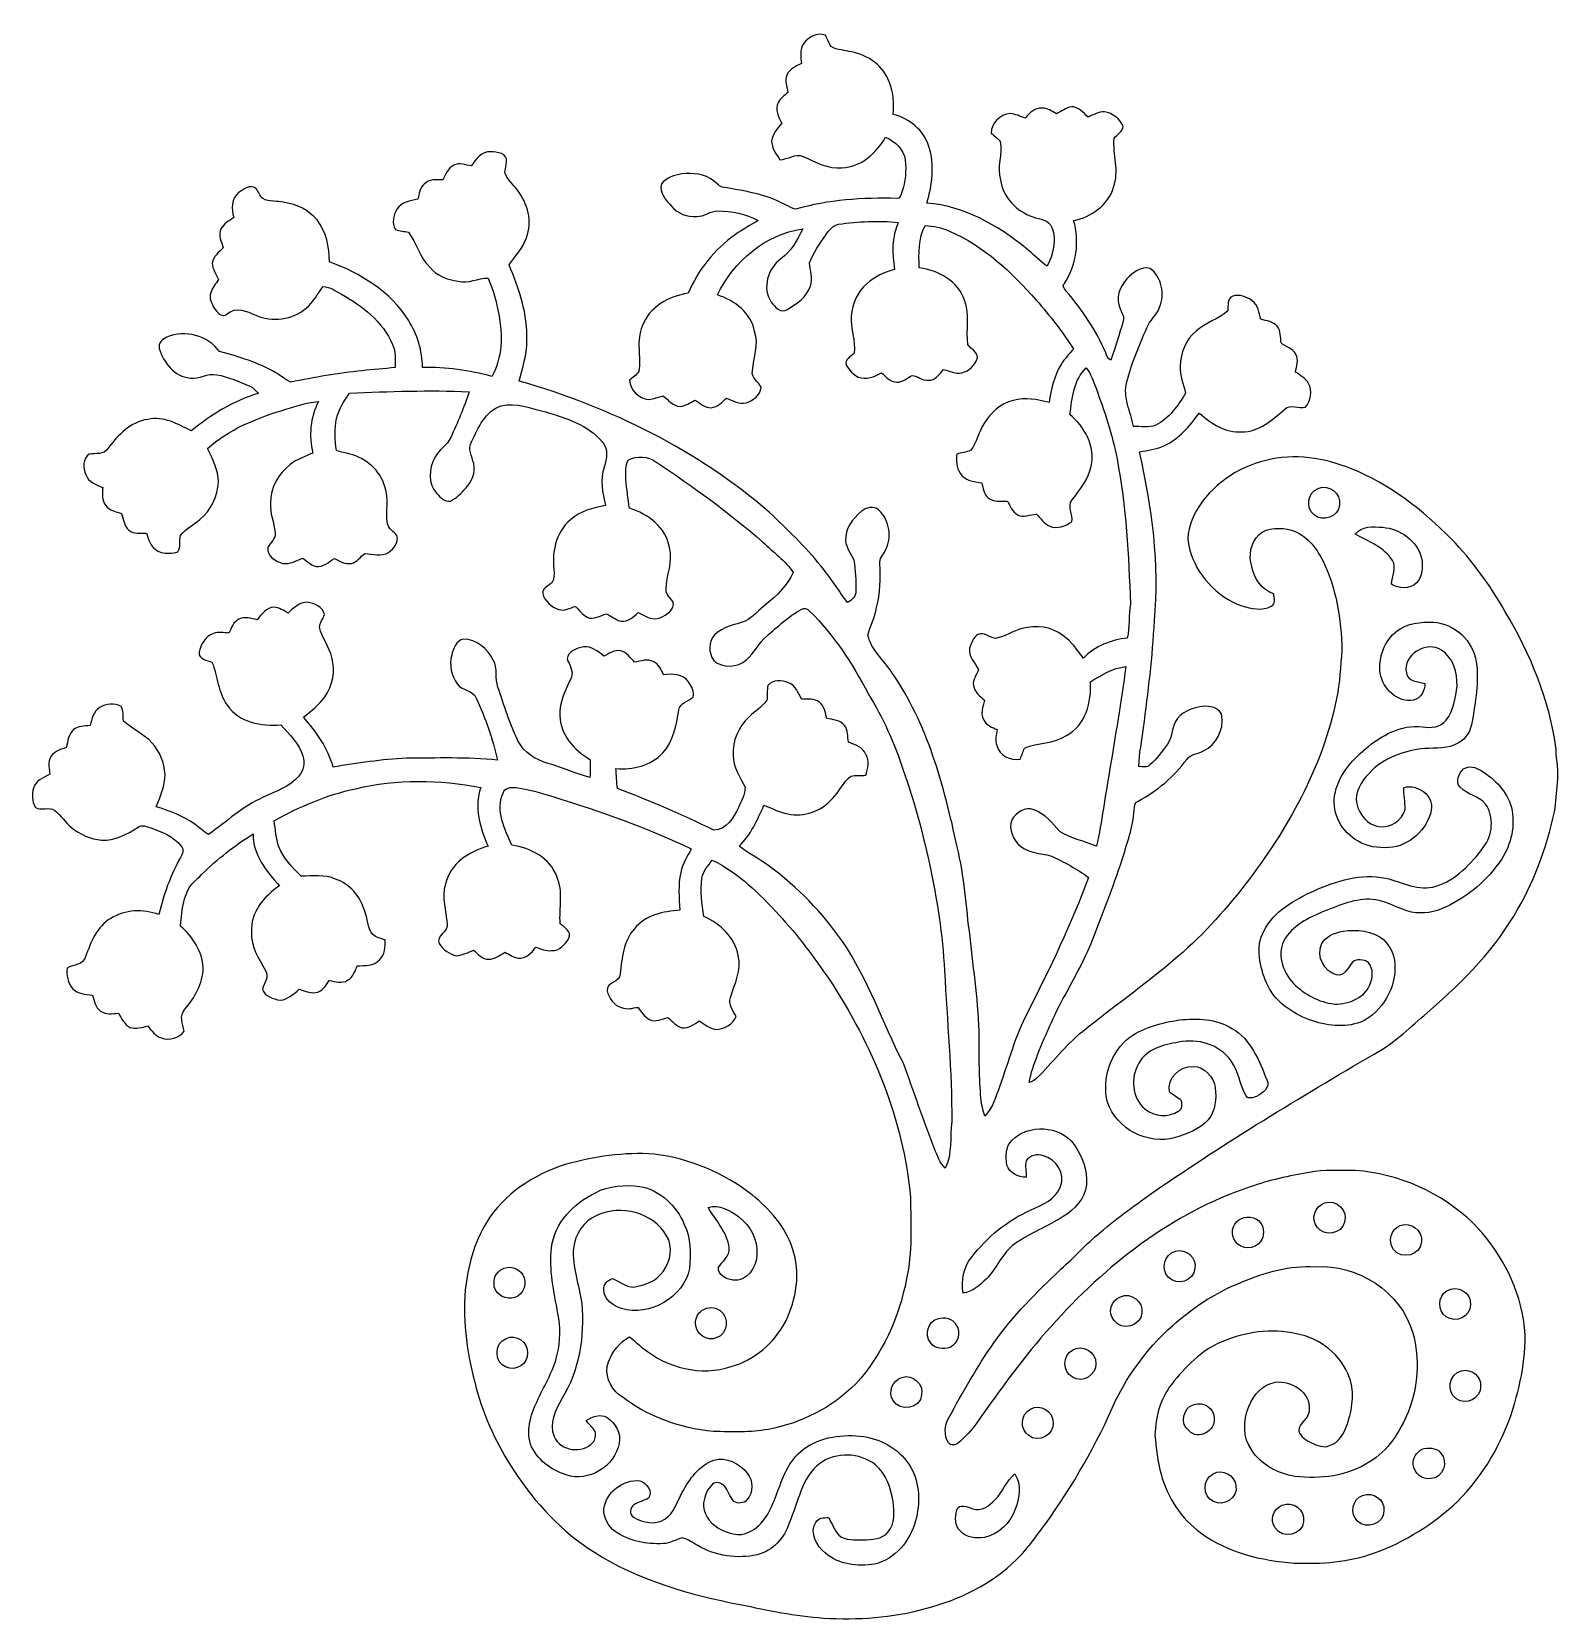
# Model space of a CAD drawing. Header units: centimetres. Extents: x -12.8 to 12.8, y -13.4 to 13.2.
import ezdxf

# ---------------------------------------------------------------- set-up
doc = ezdxf.new("R2010")
doc.units = ezdxf.units.CM
doc.header["$MEASUREMENT"] = 0
doc.layers.add('Camada 1', color=7, linetype='Continuous')

msp = doc.modelspace()

# ---------------------------------------------------------------- linework, layer by layer
at = {"layer": 'Camada 1', "color": 156}
for points, knots in [([(0.1337, 13.02596), (0.21342, 13.13532), (0.3623, 13.22563), (0.49847, 13.16637), (0.49847, 13.16637), (0.53445, 13.1064), (0.54997, 13.03443), (0.59584, 12.98045), (0.59584, 12.98045), (0.69708, 12.91449), (0.82337, 12.91695), (0.93732, 12.88803), (0.93732, 12.88803), (1.21532, 12.83511), (1.47884, 12.6492), (1.57339, 12.37509), (1.57339, 12.37509), (1.64535, 12.20575), (1.64782, 12.02019), (1.63759, 11.83993), (1.63759, 11.83993), (1.90782, 11.77219), (2.15194, 11.57427), (2.23485, 11.30264), (2.23485, 11.30264), (2.33079, 10.99431), (2.2941, 10.65883), (2.19991, 10.35438), (2.19991, 10.35438), (2.81975, 10.3071), (3.37889, 9.98573), (3.85444, 9.60366), (3.85444, 9.60366), (3.9811, 9.50841), (4.08445, 9.38565), (4.21534, 9.29569), (4.21534, 9.29569), (4.31977, 9.48936), (4.37902, 9.73101), (4.29648, 9.94198), (4.29648, 9.94198), (4.2478, 10.07779), (4.09397, 10.08133), (3.97827, 10.12295), (3.97827, 10.12295), (3.70416, 10.21362), (3.47627, 10.45068), (3.43322, 10.74173), (3.43322, 10.74173), (3.36515, 10.95551), (3.47909, 11.17388), (3.43041, 11.38837), (3.43041, 11.38837), (3.38807, 11.44164), (3.33199, 11.48115), (3.28083, 11.52489), (3.28083, 11.52489), (3.27342, 11.69811), (3.4311, 11.8364), (3.59516, 11.85368), (3.59516, 11.85368), (3.68406, 11.84768), (3.7659, 11.80747), (3.84951, 11.77889), (3.84951, 11.77889), (3.92182, 11.85932), (4.00649, 11.95775), (4.12679, 11.94576), (4.12679, 11.94576), (4.22098, 11.95422), (4.29612, 11.88966), (4.37444, 11.84839), (4.37444, 11.84839), (4.45381, 11.89566), (4.53248, 11.94716), (4.6235, 11.96939), (4.6235, 11.96939), (4.74098, 11.96975), (4.82494, 11.87132), (4.9022, 11.79476), (4.9022, 11.79476), (4.99109, 11.83251), (5.08, 11.89108), (5.18054, 11.88261), (5.18054, 11.88261), (5.32058, 11.86602), (5.4356, 11.76125), (5.49168, 11.63567), (5.49168, 11.63567), (5.48181, 11.54888), (5.39221, 11.50372), (5.33893, 11.4441), (5.33893, 11.4441), (5.31777, 11.16929), (5.43207, 10.88743), (5.33011, 10.61861), (5.33011, 10.61861), (5.24191, 10.3198), (4.95687, 10.12013), (4.6609, 10.06122), (4.6609, 10.06122), (4.76532, 9.70702), (4.70851, 9.31439), (4.50708, 9.005), (4.50708, 9.005), (4.46017, 8.9602), (4.51097, 8.91645), (4.53848, 8.87835), (4.53848, 8.87835), (4.79777, 8.56085), (5.04189, 8.22395), (5.19888, 7.84294), (5.19888, 7.84294), (5.22076, 7.79814), (5.23063, 7.73994), (5.28425, 7.72195), (5.28425, 7.72195), (5.36327, 7.93608), (5.4243, 8.15692), (5.49275, 8.37459), (5.49275, 8.37459), (5.52202, 8.44832), (5.46347, 8.51323), (5.44159, 8.5799), (5.44159, 8.5799), (5.3601, 8.75205), (5.4317, 8.95314), (5.55554, 9.08473), (5.55554, 9.08473), (5.65467, 9.18774), (5.78943, 9.29604), (5.94254, 9.259), (5.94254, 9.259), (6.13974, 9.11647), (6.19512, 8.82438), (6.1027, 8.60601), (6.1027, 8.60601), (6.0572, 8.47548), (5.93653, 8.39152), (5.88785, 8.26276), (5.88785, 8.26276), (5.76226, 7.96607), (5.63104, 7.66833), (5.55237, 7.35507), (5.55237, 7.35507), (5.48252, 7.0993), (5.62115, 6.85517), (5.66242, 6.60681), (5.66242, 6.60681), (5.78731, 6.61141), (5.9196, 6.586), (6.03956, 6.62939), (6.03956, 6.62939), (6.26073, 6.74546), (6.41385, 6.95713), (6.53803, 7.16774), (6.53803, 7.16774), (6.50768, 7.31838), (6.4396, 7.46337), (6.44701, 7.62034), (6.44701, 7.62034), (6.45371, 7.84048), (6.54295, 8.06484), (6.71476, 8.20807), (6.71476, 8.20807), (6.87246, 8.35095), (7.08695, 8.40493), (7.24641, 8.54568), (7.24641, 8.54568), (7.25452, 8.63247), (7.2337, 8.74818), (7.32966, 8.7951), (7.32966, 8.7951), (7.44326, 8.82685), (7.56462, 8.7824), (7.65739, 8.71643), (7.65739, 8.71643), (7.75545, 8.64376), (7.76676, 8.51393), (7.80167, 8.40563), (7.80167, 8.40563), (7.89622, 8.37917), (8.00734, 8.36753), (8.07649, 8.28957), (8.07649, 8.28957), (8.13788, 8.20949), (8.12835, 8.10436), (8.14139, 8.00981), (8.14139, 8.00981), (8.21513, 7.93714), (8.34178, 7.92198), (8.38553, 7.81826), (8.38553, 7.81826), (8.43986, 7.72583), (8.39893, 7.61787), (8.38305, 7.52086), (8.38305, 7.52086), (8.46278, 7.46724), (8.55027, 7.41539), (8.60178, 7.33142), (8.60178, 7.33142), (8.66634, 7.20478), (8.6434, 7.03896), (8.55062, 6.93208), (8.55062, 6.93208), (8.43492, 6.90703), (8.2998, 6.98923), (8.20032, 6.89963), (8.20032, 6.89963), (7.99677, 6.71829), (7.76993, 6.51544), (7.47994, 6.51686), (7.47994, 6.51686), (7.20548, 6.50275), (6.96312, 6.65726), (6.76768, 6.834), (6.76768, 6.834), (6.60681, 6.61634), (6.4262, 6.39444), (6.17185, 6.28473), (6.17185, 6.28473), (6.04448, 6.22545), (5.90408, 6.20781), (5.76757, 6.18384), (5.76757, 6.18384), (5.9711, 5.25604), (6.11046, 4.30072), (6.01486, 3.35068), (6.01486, 3.35068), (5.99015, 2.7499), (5.9069, 2.15265), (5.83494, 1.55575), (5.83494, 1.55575), (5.80918, 1.3402), (5.75627, 1.12676), (5.75451, 0.9091), (5.75451, 0.9091), (5.81589, 0.90557), (5.89173, 0.88335), (5.94113, 0.93415), (5.94113, 0.93415), (6.05579, 1.03433), (6.14327, 1.16134), (6.23288, 1.28305), (6.23288, 1.28305), (6.33411, 1.40723), (6.29355, 1.59137), (6.40257, 1.71131), (6.40257, 1.71131), (6.51474, 1.85632), (6.7056, 1.90712), (6.88021, 1.92088), (6.88021, 1.92088), (6.98429, 1.91206), (7.12504, 1.87642), (7.14728, 1.75577), (7.14728, 1.75577), (7.18185, 1.52505), (7.05238, 1.27034), (6.83965, 1.16945), (6.83965, 1.16945), (6.74687, 1.12006), (6.62199, 1.12253), (6.5592, 1.02658), (6.5592, 1.02658), (6.33871, 0.74117), (6.06531, 0.49106), (5.74145, 0.32843), (5.74145, 0.32843), (5.67195, 0.31009), (5.68747, 0.23142), (5.67725, 0.17673), (5.67725, 0.17673), (5.65996, -0.10865), (5.55695, -0.37818), (5.47511, -0.64947), (5.47511, -0.64947), (5.31917, -1.12535), (5.13997, -1.59315), (4.95265, -2.05739), (4.95265, -2.05739), (4.84116, -2.33574), (4.69229, -2.59644), (4.55295, -2.86137), (4.55295, -2.86137), (4.35821, -3.2004), (4.20475, -3.56129), (4.05729, -3.92289), (4.05729, -3.92289), (4.00015, -4.07528), (3.94088, -4.22875), (3.91829, -4.39103), (3.91829, -4.39103), (3.95993, -4.36986), (4.00614, -4.35434), (4.04071, -4.32152), (4.04071, -4.32152), (4.30176, -4.06576), (4.5166, -3.76237), (4.808, -3.53835), (4.808, -3.53835), (5.31176, -3.13477), (5.83917, -2.76189), (6.33201, -2.34492), (6.33201, -2.34492), (6.78039, -1.97097), (7.17196, -1.53423), (7.53321, -1.07738), (7.53321, -1.07738), (8.24511, -0.15309), (8.83778, 0.895), (9.07026, 2.04857), (9.07026, 2.04857), (9.12705, 2.31563), (9.13518, 2.58938), (9.15916, 2.86032), (9.15916, 2.86032), (9.15175, 3.37397), (9.06673, 3.89502), (8.8392, 4.35963), (8.8392, 4.35963), (8.72666, 4.57904), (8.56156, 4.79531), (8.31532, 4.86833), (8.31532, 4.86833), (8.13399, 4.91596), (7.91527, 4.92619), (7.76605, 4.7939), (7.76605, 4.7939), (7.62987, 4.65701), (7.59142, 4.44358), (7.64716, 4.26154), (7.64716, 4.26154), (7.68914, 4.0594), (7.81649, 3.86891), (8.01828, 3.80012), (8.01828, 3.80012), (8.02357, 3.73133), (8.05285, 3.63607), (7.9763, 3.59516), (7.9763, 3.59516), (7.82319, 3.51296), (7.63834, 3.55423), (7.481, 3.60115), (7.481, 3.60115), (7.05908, 3.7532), (6.71653, 4.12326), (6.60469, 4.55824), (6.60469, 4.55824), (6.53486, 4.77731), (6.61846, 5.00803), (6.72076, 5.20206), (6.72076, 5.20206), (6.9723, 5.62434), (7.40798, 5.92349), (7.88246, 6.03956), (7.88246, 6.03956), (8.36083, 6.16654), (8.86953, 6.07905), (9.32215, 5.89808), (9.32215, 5.89808), (9.96173, 5.6395), (10.51913, 5.21017), (10.99714, 4.71805), (10.99714, 4.71805), (11.35274, 4.35785), (11.6466, 3.94158), (11.89918, 3.50378), (11.89918, 3.50378), (12.31793, 2.79435), (12.64884, 2.01753), (12.75326, 1.1952), (12.75326, 1.1952), (12.7515, 1.00787), (12.80442, 0.82196), (12.77372, 0.635), (12.77372, 0.635), (12.75257, 0.47378), (12.75891, 0.30973), (12.72222, 0.15027), (12.72222, 0.15027), (12.59451, -0.46531), (12.36839, -1.06257), (12.041, -1.60019), (12.041, -1.60019), (11.6526, -2.2479), (11.10297, -2.77883), (10.53606, -3.26955), (10.53606, -3.26955), (10.26548, -3.49425), (10.0136, -3.74826), (9.69963, -3.913), (9.69963, -3.913), (8.45397, -4.63937), (7.21924, -5.38692), (6.03108, -6.20535), (6.03108, -6.20535), (5.71465, -6.42796), (5.40032, -6.65373), (5.10538, -6.90457), (5.10538, -6.90457), (4.87221, -7.09365), (4.67501, -7.32155), (4.44746, -7.51662), (4.44746, -7.51662), (4.04566, -7.90397), (3.64243, -8.29556), (3.32317, -8.75595), (3.32317, -8.75595), (3.04095, -9.15563), (2.80141, -9.58249), (2.5668, -10.01112), (2.5668, -10.01112), (2.49202, -10.13459), (2.48637, -10.30498), (2.56187, -10.42916), (2.56187, -10.42916), (2.60032, -10.4909), (2.68464, -10.46585), (2.73156, -10.42846), (2.73156, -10.42846), (2.84726, -10.3311), (2.94957, -10.21749), (3.036, -10.09368), (3.036, -10.09368), (3.43005, -9.53981), (3.82517, -8.98455), (4.28237, -8.48077), (4.28237, -8.48077), (5.18971, -7.45666), (6.30943, -6.57684), (7.62, -6.14115), (7.62, -6.14115), (7.94032, -6.02509), (8.2751, -5.9577), (8.60918, -5.89562), (8.60918, -5.89562), (8.86424, -5.84834), (9.12495, -5.86422), (9.38318, -5.86563), (9.38318, -5.86563), (10.1159, -5.91538), (10.8264, -6.23252), (11.3545, -6.74263), (11.3545, -6.74263), (11.79335, -7.1769), (12.09852, -7.74734), (12.2047, -8.35625), (12.2047, -8.35625), (12.28478, -8.86037), (12.17295, -9.36766), (12.03359, -9.85097), (12.03359, -9.85097), (11.84804, -10.43515), (11.5323, -10.98125), (11.09698, -11.41482), (11.09698, -11.41482), (10.69552, -11.78984), (10.22208, -12.0897), (9.70492, -12.27701), (9.70492, -12.27701), (9.27488, -12.43117), (8.81274, -12.46222), (8.35942, -12.44599), (8.35942, -12.44599), (7.80944, -12.40437), (7.24288, -12.27454), (6.79379, -11.93906), (6.79379, -11.93906), (6.46324, -11.70445), (6.23252, -11.34463), (6.12668, -10.9555), (6.12668, -10.9555), (6.06602, -10.74208), (6.04697, -10.52054), (6.02509, -10.30076), (6.02509, -10.30076), (6.0332, -9.99842), (6.11399, -9.68691), (6.30624, -9.44774), (6.30624, -9.44774), (6.53238, -9.1574), (6.79944, -8.88223), (7.14375, -8.73583), (7.14375, -8.73583), (7.53674, -8.57215), (7.97913, -8.50547), (8.39786, -8.60107), (8.39786, -8.60107), (8.79122, -8.67657), (9.15282, -8.95597), (9.28546, -9.33979), (9.28546, -9.33979), (9.38354, -9.59414), (9.32921, -9.87248), (9.24913, -10.12401), (9.24913, -10.12401), (9.19339, -10.26724), (9.11472, -10.43094), (8.95349, -10.47608), (8.95349, -10.47608), (8.85189, -10.5223), (8.74465, -10.47291), (8.6508, -10.43235), (8.6508, -10.43235), (8.56297, -10.38965), (8.46208, -10.3318), (8.43808, -10.22914), (8.43808, -10.22914), (8.42997, -10.0845), (8.62153, -10.02347), (8.60918, -9.87777), (8.60918, -9.87777), (8.64234, -9.58249), (8.30896, -9.37823), (8.04367, -9.41422), (8.04367, -9.41422), (7.82954, -9.44562), (7.67856, -9.63012), (7.59919, -9.81886), (7.59919, -9.81886), (7.505, -10.05311), (7.49511, -10.34238), (7.6475, -10.55511), (7.6475, -10.55511), (7.80767, -10.80135), (8.08918, -10.94493), (8.37318, -10.9929), (8.37318, -10.9929), (8.79934, -11.04511), (9.25653, -10.99007), (9.62094, -10.74844), (9.62094, -10.74844), (9.93422, -10.56534), (10.13247, -10.24149), (10.27112, -9.91588), (10.27112, -9.91588), (10.43586, -9.49678), (10.46761, -9.02299), (10.35015, -8.58767), (10.35015, -8.58767), (10.14871, -7.89905), (9.42199, -7.42809), (8.71361, -7.47854), (8.71361, -7.47854), (8.28957, -7.45067), (7.87469, -7.57344), (7.48663, -7.73289), (7.48663, -7.73289), (6.56836, -8.10048), (5.81025, -8.8286), (5.37069, -9.71091), (5.37069, -9.71091), (5.0493, -10.44716), (4.6503, -11.14989), (4.18076, -11.80217), (4.18076, -11.80217), (4.02907, -12.0015), (3.88691, -12.20964), (3.70592, -12.38425), (3.70592, -12.38425), (3.28999, -12.80054), (2.74072, -13.06125), (2.17664, -13.2087), (2.17664, -13.2087), (1.62102, -13.36111), (1.03893, -13.40414), (0.46567, -13.3671), (0.46567, -13.3671), (-0.00706, -13.33958), (-0.46884, -13.23128), (-0.93239, -13.14272), (-0.93239, -13.14272), (-1.78187, -12.97305), (-2.63806, -12.73632), (-3.37467, -12.26572), (-3.37467, -12.26572), (-3.92324, -11.92176), (-4.37268, -11.43706), (-4.72334, -10.89589), (-4.72334, -10.89589), (-5.00768, -10.47362), (-5.22181, -10.00548), (-5.35552, -9.51442), (-5.35552, -9.51442), (-5.50262, -8.97995), (-5.58799, -8.42222), (-5.54177, -7.86765), (-5.54177, -7.86765), (-5.49275, -7.47394), (-5.39715, -7.07743), (-5.18407, -6.7377), (-5.18407, -6.7377), (-4.89196, -6.25544), (-4.39561, -5.93372), (-3.86574, -5.7665), (-3.86574, -5.7665), (-3.38172, -5.62821), (-2.87584, -5.55483), (-2.37243, -5.59011), (-2.37243, -5.59011), (-1.77799, -5.6649), (-1.20473, -5.90267), (-0.73201, -6.27097), (-0.73201, -6.27097), (-0.43956, -6.51087), (-0.17003, -6.80473), (-0.05396, -7.17232), (-0.05396, -7.17232), (0.09102, -7.57414), (0.01235, -8.02569), (-0.17251, -8.40069), (-0.17251, -8.40069), (-0.35736, -8.75946), (-0.69144, -9.04416), (-1.08267, -9.15175), (-1.08267, -9.15175), (-1.58537, -9.31932), (-2.16005, -9.17575), (-2.56117, -8.84132), (-2.56117, -8.84132), (-2.63913, -8.78099), (-2.70791, -8.71007), (-2.78729, -8.65258), (-2.78729, -8.65258), (-2.94886, -8.74572), (-3.0734, -8.90023), (-3.14113, -9.07308), (-3.14113, -9.07308), (-3.20852, -9.27629), (-3.12384, -9.49678), (-2.95768, -9.62447), (-2.95768, -9.62447), (-2.50718, -9.97973), (-1.94663, -10.18716), (-1.37724, -10.24113), (-1.37724, -10.24113), (-1.07068, -10.24254), (-0.76059, -10.26371), (-0.45755, -10.2048), (-0.45755, -10.2048), (0.09243, -10.1025), (0.61348, -9.83791), (1.00787, -9.43926), (1.00787, -9.43926), (1.45732, -8.95456), (1.73248, -8.32626), (1.85949, -7.68244), (1.85949, -7.68244), (1.95367, -7.23299), (1.93569, -6.77121), (1.92369, -6.31577), (1.92369, -6.31577), (1.81081, -5.00732), (1.28551, -3.76449), (0.57114, -2.6737), (0.57114, -2.6737), (0.31184, -2.29305), (0.03632, -1.92122), (-0.27905, -1.58467), (-0.27905, -1.58467), (-0.60325, -1.22414), (-0.95815, -0.87347), (-1.40088, -0.66145), (-1.40088, -0.66145), (-1.46755, -0.75635), (-1.55292, -0.84596), (-1.57127, -0.96519), (-1.57127, -0.96519), (-1.59843, -1.17827), (-1.57692, -1.39417), (-1.53811, -1.60479), (-1.53811, -1.60479), (-1.26683, -1.72931), (-1.01528, -1.95297), (-0.96273, -2.26024), (-0.96273, -2.26024), (-0.89887, -2.50506), (-1.02588, -2.73719), (-1.09502, -2.96474), (-1.09502, -2.96474), (-1.13383, -3.08468), (-1.04916, -3.18276), (-0.99976, -3.28295), (-0.99976, -3.28295), (-1.05197, -3.41877), (-1.2019, -3.49744), (-1.3416, -3.50097), (-1.3416, -3.50097), (-1.44463, -3.47909), (-1.53105, -3.41595), (-1.61571, -3.35704), (-1.61571, -3.35704), (-1.70285, -3.41066), (-1.79422, -3.48755), (-1.90358, -3.47239), (-1.90358, -3.47239), (-2.00201, -3.44416), (-2.07115, -3.36444), (-2.14383, -3.29776), (-2.14383, -3.29776), (-2.24225, -3.3221), (-2.34879, -3.38701), (-2.44863, -3.33304), (-2.44863, -3.33304), (-2.53894, -3.29494), (-2.58726, -3.20428), (-2.64337, -3.12949), (-2.64337, -3.12949), (-2.73543, -3.13972), (-2.83245, -3.17465), (-2.92169, -3.13302), (-2.92169, -3.13302), (-3.0494, -3.09527), (-3.12878, -2.97427), (-3.16301, -2.85221), (-3.16301, -2.85221), (-3.17005, -2.70191), (-2.94534, -2.71356), (-2.94216, -2.56892), (-2.94216, -2.56892), (-2.91324, -2.30645), (-2.89243, -2.01612), (-2.7051, -1.81115), (-2.7051, -1.81115), (-2.52341, -1.58433), (-2.21826, -1.5194), (-1.94239, -1.50176), (-1.94239, -1.50176), (-1.95192, -1.2908), (-1.9759, -1.07597), (-1.92617, -0.86818), (-1.92617, -0.86818), (-1.89971, -0.72424), (-1.81963, -0.60006), (-1.75048, -0.47449), (-1.75048, -0.47449), (-2.49555, -0.11289), (-3.28117, 0.1584), (-4.07141, 0.40393), (-4.07141, 0.40393), (-4.27743, 0.4646), (-4.48415, 0.52882), (-4.69759, 0.55633), (-4.69759, 0.55633), (-4.77378, 0.56373), (-4.88631, 0.55491), (-4.90714, 0.46389), (-4.90714, 0.46389), (-5.03237, 0.16932), (-4.88385, -0.14286), (-4.75826, -0.41027), (-4.75826, -0.41027), (-4.44605, -0.45614), (-4.1215, -0.62547), (-4.00614, -0.93661), (-4.00614, -0.93661), (-3.89183, -1.18709), (-3.96804, -1.46332), (-3.94899, -1.72685), (-3.94899, -1.72685), (-3.87879, -1.78893), (-3.75108, -1.85561), (-3.80223, -1.96919), (-3.80223, -1.96919), (-3.86186, -2.07398), (-3.96098, -2.18475), (-4.09256, -2.1791), (-4.09256, -2.1791), (-4.18535, -2.18722), (-4.27284, -2.15299), (-4.35715, -2.11983), (-4.35715, -2.11983), (-4.42736, -2.21368), (-4.52472, -2.32021), (-4.65384, -2.30575), (-4.65384, -2.30575), (-4.73392, -2.28881), (-4.80413, -2.24367), (-4.87539, -2.20556), (-4.87539, -2.20556), (-4.96076, -2.25424), (-5.04401, -2.32657), (-5.14809, -2.32375), (-5.14809, -2.32375), (-5.25463, -2.32304), (-5.32765, -2.23343), (-5.40349, -2.17134), (-5.40349, -2.17134), (-5.49451, -2.20661), (-5.58375, -2.25565), (-5.68254, -2.26342), (-5.68254, -2.26342), (-5.80424, -2.24225), (-5.91185, -2.16464), (-5.97712, -2.06092), (-5.97712, -2.06092), (-6.03355, -1.92369), (-5.82153, -1.86372), (-5.84376, -1.72895), (-5.84376, -1.72895), (-5.86034, -1.50883), (-5.94359, -1.28693), (-5.87233, -1.0668), (-5.87233, -1.0668), (-5.80036, -0.72354), (-5.47511, -0.51364), (-5.15691, -0.42791), (-5.15691, -0.42791), (-5.29132, -0.12242), (-5.39962, 0.22613), (-5.28002, 0.55457), (-5.28002, 0.55457), (-5.97041, 0.69391), (-6.69149, 0.70026), (-7.37799, 0.53657), (-7.37799, 0.53657), (-7.85953, 0.43215), (-8.3192, 0.23812), (-8.74712, -0.00353), (-8.74712, -0.00353), (-8.72278, -0.14887), (-8.7122, -0.2981), (-8.66527, -0.4385), (-8.66527, -0.4385), (-8.59013, -0.63429), (-8.43773, -0.78458), (-8.29451, -0.93169), (-8.29451, -0.93169), (-8.10118, -0.93027), (-7.89869, -0.90063), (-7.71489, -0.97825), (-7.71489, -0.97825), (-7.47818, -1.05938), (-7.30496, -1.27105), (-7.22911, -1.50495), (-7.22911, -1.50495), (-7.17902, -1.63724), (-7.18114, -1.79139), (-7.09295, -1.90816), (-7.09295, -1.90816), (-7.03615, -1.96108), (-6.95359, -1.97097), (-6.88374, -1.99989), (-6.88374, -1.99989), (-6.8767, -2.11771), (-6.88798, -2.2472), (-6.98112, -2.33221), (-6.98112, -2.33221), (-7.07036, -2.44615), (-7.22595, -2.4271), (-7.354, -2.4317), (-7.354, -2.4317), (-7.38504, -2.52482), (-7.42456, -2.62536), (-7.51592, -2.67545), (-7.51592, -2.67545), (-7.60906, -2.73649), (-7.72195, -2.69416), (-7.82214, -2.6804), (-7.82214, -2.6804), (-7.88105, -2.76331), (-7.94103, -2.86985), (-8.05321, -2.88183), (-8.05321, -2.88183), (-8.14846, -2.89842), (-8.23453, -2.84762), (-8.32379, -2.82504), (-8.32379, -2.82504), (-8.41833, -2.90547), (-8.51358, -2.99507), (-8.6427, -3.01166), (-8.6427, -3.01166), (-8.75558, -2.98379), (-8.90481, -2.94957), (-8.94326, -2.82292), (-8.94326, -2.82292), (-8.90763, -2.72308), (-8.82579, -2.6162), (-8.89282, -2.50966), (-8.89282, -2.50966), (-9.00112, -2.31034), (-9.14118, -2.10889), (-9.12424, -1.87006), (-9.12424, -1.87006), (-9.15034, -1.53987), (-8.91187, -1.26683), (-8.65645, -1.09149), (-8.65645, -1.09149), (-8.87341, -0.84771), (-9.1059, -0.5669), (-9.09742, -0.22119), (-9.09742, -0.22119), (-9.40822, -0.41697), (-9.70209, -0.64311), (-9.96103, -0.90452), (-9.96103, -0.90452), (-10.04393, -0.98565), (-10.14059, -1.05867), (-10.19139, -1.16628), (-10.19139, -1.16628), (-10.2817, -1.35466), (-10.29617, -1.56562), (-10.31592, -1.77058), (-10.31592, -1.77058), (-10.10637, -1.94556), (-9.9508, -2.19145), (-9.93387, -2.46909), (-9.93387, -2.46909), (-9.94163, -2.7319), (-10.07886, -2.96579), (-10.2429, -3.1623), (-10.2429, -3.1623), (-10.34132, -3.26813), (-10.2817, -3.40783), (-10.25383, -3.52777), (-10.25383, -3.52777), (-10.3318, -3.64878), (-10.50572, -3.68723), (-10.63695, -3.64208), (-10.63695, -3.64208), (-10.73855, -3.61068), (-10.80134, -3.52036), (-10.86414, -3.44134), (-10.86414, -3.44134), (-10.96115, -3.46604), (-11.06311, -3.49355), (-11.16329, -3.46779), (-11.16329, -3.46779), (-11.25573, -3.41417), (-11.30617, -3.31611), (-11.35556, -3.22579), (-11.35556, -3.22579), (-11.4561, -3.2399), (-11.56757, -3.25332), (-11.65612, -3.19122), (-11.65612, -3.19122), (-11.74855, -3.13372), (-11.7609, -3.01766), (-11.78877, -2.92276), (-11.78877, -2.92276), (-11.90766, -2.91677), (-12.03677, -2.90194), (-12.12603, -2.81445), (-12.12603, -2.81445), (-12.20047, -2.71814), (-12.23926, -2.59186), (-12.2174, -2.47085), (-12.2174, -2.47085), (-12.10945, -2.41299), (-11.94611, -2.42005), (-11.90695, -2.27753), (-11.90695, -2.27753), (-11.8184, -2.03729), (-11.71963, -1.77165), (-11.48468, -1.63724), (-11.48468, -1.63724), (-11.24231, -1.4859), (-10.94316, -1.48096), (-10.67822, -1.57198), (-10.67822, -1.57198), (-10.60415, -1.2393), (-10.47997, -0.91897), (-10.31839, -0.61948), (-10.31839, -0.61948), (-10.28629, -0.5602), (-10.24678, -0.48401), (-10.30216, -0.42474), (-10.30216, -0.42474), (-10.42705, -0.26458), (-10.62672, -0.19015), (-10.81122, -0.12206), (-10.81122, -0.12206), (-10.88143, -0.10653), (-10.96362, -0.05326), (-11.02818, -0.11007), (-11.02818, -0.11007), (-11.20916, -0.23176), (-11.41729, -0.33408), (-11.64025, -0.32948), (-11.64025, -0.32948), (-11.82299, -0.30585), (-12.00008, -0.23106), (-12.14331, -0.11535), (-12.14331, -0.11535), (-12.24773, -0.0314), (-12.31477, 0.08995), (-12.42271, 0.16932), (-12.42271, 0.16932), (-12.51761, 0.24765), (-12.65519, 0.1538), (-12.75115, 0.22684), (-12.75115, 0.22684), (-12.80901, 0.32137), (-12.81007, 0.44272), (-12.7829, 0.54751), (-12.7829, 0.54751), (-12.74303, 0.67274), (-12.61286, 0.72531), (-12.50561, 0.77893), (-12.50561, 0.77893), (-12.51549, 0.86395), (-12.54478, 0.95284), (-12.50561, 1.03504), (-12.50561, 1.03504), (-12.46963, 1.15534), (-12.33311, 1.18533), (-12.23115, 1.22695), (-12.23115, 1.22695), (-12.20399, 1.33032), (-12.19446, 1.44992), (-12.11086, 1.52681), (-12.11086, 1.52681), (-12.03219, 1.5882), (-11.92636, 1.58362), (-11.83216, 1.59631), (-11.83216, 1.59631), (-11.80288, 1.70673), (-11.77607, 1.83479), (-11.66953, 1.89793), (-11.66953, 1.89793), (-11.56476, 1.95757), (-11.41941, 1.98261), (-11.31287, 1.91628), (-11.31287, 1.91628), (-11.26172, 1.84679), (-11.28571, 1.75083), (-11.27337, 1.6697), (-11.27337, 1.6697), (-11.12414, 1.53423), (-10.93187, 1.4545), (-10.79464, 1.30527), (-10.79464, 1.30527), (-10.65847, 1.16416), (-10.58791, 0.96979), (-10.5738, 0.77645), (-10.5738, 0.77645), (-10.57698, 0.58632), (-10.64612, 0.40498), (-10.72479, 0.23424), (-10.72479, 0.23424), (-10.49725, 0.16722), (-10.27535, 0.07408), (-10.07744, -0.05856), (-10.07744, -0.05856), (-9.99666, -0.11182), (-9.9314, -0.18661), (-9.84497, -0.23176), (-9.84497, -0.23176), (-9.54475, -0.01763), (-9.27064, 0.24165), (-8.9288, 0.39158), (-8.9288, 0.39158), (-8.72172, 0.49318), (-8.48501, 0.56409), (-8.33154, 0.74719), (-8.33154, 0.74719), (-8.25146, 0.83784), (-8.2236, 0.97048), (-8.2624, 1.08549), (-8.2624, 1.08549), (-8.32237, 1.29786), (-8.49736, 1.44322), (-8.63141, 1.6083), (-8.63141, 1.6083), (-8.95737, 1.57551), (-9.33626, 1.64606), (-9.53064, 1.93604), (-9.53064, 1.93604), (-9.69256, 2.14595), (-9.68516, 2.42288), (-9.78817, 2.65747), (-9.78817, 2.65747), (-9.86754, 2.69205), (-10.01924, 2.70403), (-10.0023, 2.82222), (-10.0023, 2.82222), (-9.97549, 2.9531), (-9.8993, 3.09279), (-9.76453, 3.13655), (-9.76453, 3.13655), (-9.68127, 3.17287), (-9.58956, 3.14924), (-9.50277, 3.14501), (-9.50277, 3.14501), (-9.46502, 3.23249), (-9.42869, 3.3348), (-9.3359, 3.37819), (-9.3359, 3.37819), (-9.23889, 3.43041), (-9.12847, 3.38737), (-9.02863, 3.36832), (-9.02863, 3.36832), (-8.95562, 3.46004), (-8.87624, 3.57046), (-8.74888, 3.58174), (-8.74888, 3.58174), (-8.6614, 3.57152), (-8.58625, 3.5193), (-8.5097, 3.47944), (-8.5097, 3.47944), (-8.42433, 3.5687), (-8.32131, 3.66253), (-8.18973, 3.66041), (-8.18973, 3.66041), (-8.07332, 3.64031), (-7.92762, 3.59021), (-7.90292, 3.45756), (-7.90292, 3.45756), (-7.92374, 3.38313), (-7.97701, 3.31998), (-7.98688, 3.24238), (-7.98688, 3.24238), (-7.94314, 3.0628), (-7.81685, 2.9157), (-7.77804, 2.73368), (-7.77804, 2.73368), (-7.71525, 2.51071), (-7.76145, 2.26447), (-7.89763, 2.07715), (-7.89763, 2.07715), (-7.98477, 1.93392), (-8.13082, 1.84714), (-8.25111, 1.73601), (-8.25111, 1.73601), (-8.03769, 1.48943), (-7.84647, 1.21567), (-7.75687, 0.89817), (-7.75687, 0.89817), (-7.34976, 0.96626), (-6.94055, 1.02693), (-6.52814, 1.04705), (-6.52814, 1.04705), (-6.01909, 1.04739), (-5.50827, 1.0682), (-5.00097, 1.01458), (-5.00097, 1.01458), (-5.07894, 1.37371), (-5.20242, 1.72084), (-5.35727, 2.05351), (-5.35727, 2.05351), (-5.40631, 2.19357), (-5.60034, 2.17557), (-5.67725, 2.29481), (-5.67725, 2.29481), (-5.76967, 2.43204), (-5.81554, 2.61055), (-5.76791, 2.77247), (-5.76791, 2.77247), (-5.74392, 2.8829), (-5.69382, 3.01695), (-5.57142, 3.04553), (-5.57142, 3.04553), (-5.35445, 3.036), (-5.16113, 2.88536), (-5.07083, 2.69134), (-5.07083, 2.69134), (-4.98792, 2.55305), (-5.0493, 2.38407), (-4.9918, 2.23767), (-4.9918, 2.23767), (-4.89162, 1.93498), (-4.79672, 1.62842), (-4.65737, 1.3409), (-4.65737, 1.3409), (-4.56035, 1.14299), (-4.36245, 1.02164), (-4.15678, 0.96131), (-4.15678, 0.96131), (-3.91829, 0.8911), (-3.69147, 0.78634), (-3.44981, 0.72636), (-3.44981, 0.72636), (-3.44628, 0.82515), (-3.44452, 0.92357), (-3.44346, 1.02164), (-3.44346, 1.02164), (-3.71016, 1.17615), (-3.9497, 1.43968), (-3.95323, 1.76354), (-3.95323, 1.76354), (-3.9698, 1.99424), (-3.85056, 2.19886), (-3.76132, 2.40205), (-3.76132, 2.40205), (-3.72145, 2.516), (-3.79694, 2.61301), (-3.83292, 2.71463), (-3.83292, 2.71463), (-3.81, 2.83774), (-3.671, 2.89947), (-3.55811, 2.91253), (-3.55811, 2.91253), (-3.42159, 2.93511), (-3.31716, 2.83174), (-3.21451, 2.75978), (-3.21451, 2.75978), (-3.12844, 2.80246), (-3.03812, 2.86666), (-2.93687, 2.84797), (-2.93687, 2.84797), (-2.83209, 2.82504), (-2.77001, 2.72979), (-2.70157, 2.6557), (-2.70157, 2.6557), (-2.59715, 2.67511), (-2.48108, 2.72133), (-2.38019, 2.66522), (-2.38019, 2.66522), (-2.2934, 2.62113), (-2.25672, 2.52659), (-2.21402, 2.44581), (-2.21402, 2.44581), (-2.06833, 2.46203), (-1.89123, 2.46379), (-1.7974, 2.32974), (-1.7974, 2.32974), (-1.75119, 2.25495), (-1.68627, 2.16252), (-1.71838, 2.07115), (-1.71838, 2.07115), (-1.79882, 1.99743), (-1.93993, 1.97767), (-1.96037, 1.85242), (-1.96037, 1.85242), (-2.00518, 1.60126), (-2.0454, 1.32891), (-2.22815, 1.13524), (-2.22815, 1.13524), (-2.42534, 0.92075), (-2.7319, 0.85054), (-3.01342, 0.87383), (-3.01342, 0.87383), (-3.00848, 0.76234), (-3.00177, 0.65051), (-2.98908, 0.53939), (-2.98908, 0.53939), (-2.44086, 0.33055), (-1.899, 0.103), (-1.37478, -0.1605), (-1.37478, -0.1605), (-1.15992, -0.15592), (-1.04315, 0.04974), (-0.95919, 0.21872), (-0.95919, 0.21872), (-0.91475, 0.32807), (-0.84561, 0.43885), (-0.84842, 0.55915), (-0.84842, 0.55915), (-0.93062, 0.7306), (-1.04775, 0.89782), (-1.0488, 1.09607), (-1.0488, 1.09607), (-1.06574, 1.33667), (-0.95425, 1.57127), (-0.78493, 1.73743), (-0.78493, 1.73743), (-0.6865, 1.83232), (-0.56797, 1.90641), (-0.48577, 2.01753), (-0.48577, 2.01753), (-0.46777, 2.09937), (-0.48401, 2.18475), (-0.46743, 2.26659), (-0.46743, 2.26659), (-0.38559, 2.3622), (-0.2293, 2.36536), (-0.12064, 2.31315), (-0.12064, 2.31315), (0.00034, 2.26942), (0.0448, 2.13888), (0.09947, 2.03482), (0.09947, 2.03482), (0.19967, 2.032), (0.31362, 2.05422), (0.39899, 1.98754), (0.39899, 1.98754), (0.48401, 1.92298), (0.49917, 1.80939), (0.52034, 1.71202), (0.52034, 1.71202), (0.62723, 1.69862), (0.74612, 1.68346), (0.82161, 1.59702), (0.82161, 1.59702), (0.87453, 1.51448), (0.87207, 1.41111), (0.88511, 1.31692), (0.88511, 1.31692), (0.99518, 1.27246), (1.13242, 1.23506), (1.17792, 1.1109), (1.17792, 1.1109), (1.23966, 1.00117), (1.21462, 0.87241), (1.17403, 0.76022), (1.17403, 0.76022), (1.09114, 0.75423), (1.00682, 0.76376), (0.92533, 0.74541), (0.92533, 0.74541), (0.79409, 0.64557), (0.73306, 0.48472), (0.61665, 0.37076), (0.61665, 0.37076), (0.43427, 0.16191), (0.13899, 0.05432), (-0.1337, 0.11394), (-0.1337, 0.11394), (-0.27445, 0.13899), (-0.40004, 0.2099), (-0.53269, 0.25893), (-0.53269, 0.25893), (-0.63887, 0.01128), (-0.75388, -0.23777), (-0.95003, -0.42898), (-0.95003, -0.42898), (-0.78634, -0.54751), (-0.60819, -0.64416), (-0.4452, -0.76412), (-0.4452, -0.76412), (0.03527, -1.11054), (0.44908, -1.54622), (0.79058, -2.02917), (0.79058, -2.02917), (1.21462, -2.65852), (1.4552, -3.3849), (1.80128, -4.05553), (1.80128, -4.05553), (1.98332, -4.53531), (2.13888, -5.02567), (2.32833, -5.50298), (2.32833, -5.50298), (2.37878, -5.61586), (2.41652, -5.74075), (2.50825, -5.82824), (2.50825, -5.82824), (2.62854, -5.58411), (2.58726, -5.30613), (2.61725, -5.04506), (2.61725, -5.04506), (2.62042, -4.20088), (2.53965, -3.35915), (2.4959, -2.51741), (2.4959, -2.51741), (2.46486, -1.91416), (2.37243, -1.31514), (2.24296, -0.72531), (2.24296, -0.72531), (2.12794, -0.19261), (1.9879, 0.33548), (1.80162, 0.84771), (1.80162, 0.84771), (1.66158, 1.29857), (1.46049, 1.7279), (1.21532, 2.13077), (1.21532, 2.13077), (0.94896, 2.63031), (0.6424, 3.11855), (0.23176, 3.5133), (0.23176, 3.5133), (0.19861, 3.55599), (0.13828, 3.57152), (0.09172, 3.54117), (0.09172, 3.54117), (-0.12171, 3.42265), (-0.30091, 3.25296), (-0.48472, 3.09457), (-0.48472, 3.09457), (-0.62159, 2.98167), (-0.68721, 2.8067), (-0.82727, 2.69699), (-0.82727, 2.69699), (-0.97542, 2.56645), (-1.22519, 2.54881), (-1.37371, 2.6871), (-1.37371, 2.6871), (-1.46332, 2.8141), (-1.47002, 3.0046), (-1.35536, 3.11925), (-1.35536, 3.11925), (-1.21708, 3.25225), (-1.02093, 3.284), (-0.84561, 3.34291), (-0.84561, 3.34291), (-0.71049, 3.41453), (-0.6117, 3.53659), (-0.49247, 3.63044), (-0.49247, 3.63044), (-0.3108, 3.77437), (-0.14111, 3.94864), (-0.04127, 4.15783), (-0.04127, 4.15783), (-0.17251, 4.36316), (-0.37958, 4.50144), (-0.54997, 4.67113), (-0.54997, 4.67113), (-1.11583, 5.15972), (-1.71944, 5.60317), (-2.3435, 6.01415), (-2.3435, 6.01415), (-2.47473, 6.11292), (-2.65818, 6.11893), (-2.80387, 6.05119), (-2.80387, 6.05119), (-2.86666, 5.95136), (-2.84621, 5.82789), (-2.84621, 5.71605), (-2.84621, 5.71605), (-2.83104, 5.55625), (-2.8134, 5.39574), (-2.78518, 5.23733), (-2.78518, 5.23733), (-2.4765, 5.14032), (-2.16992, 4.91842), (-2.11701, 4.57834), (-2.11701, 4.57834), (-2.04857, 4.34233), (-2.16992, 4.11268), (-2.17346, 3.87843), (-2.17346, 3.87843), (-2.19674, 3.75567), (-2.00342, 3.70592), (-2.05846, 3.57928), (-2.05846, 3.57928), (-2.11384, 3.46463), (-2.24084, 3.3976), (-2.36326, 3.38172), (-2.36326, 3.38172), (-2.46379, 3.39124), (-2.55164, 3.44628), (-2.63983, 3.49037), (-2.63983, 3.49037), (-2.7178, 3.41595), (-2.81094, 3.3334), (-2.92664, 3.34291), (-2.92664, 3.34291), (-3.018, 3.36373), (-3.08856, 3.43041), (-3.17217, 3.46886), (-3.17217, 3.46886), (-3.27871, 3.44523), (-3.38878, 3.35385), (-3.49849, 3.41277), (-3.49849, 3.41277), (-3.57752, 3.45546), (-3.63149, 3.53094), (-3.69429, 3.59304), (-3.69429, 3.59304), (-3.78354, 3.57116), (-3.87526, 3.5059), (-3.96875, 3.54188), (-3.96875, 3.54188), (-4.09645, 3.57716), (-4.2097, 3.67982), (-4.2418, 3.81), (-4.2418, 3.81), (-4.24921, 3.89183), (-4.16277, 3.92465), (-4.11268, 3.97121), (-4.11268, 3.97121), (-4.05165, 4.01109), (-4.05729, 4.09539), (-4.04953, 4.1596), (-4.04953, 4.1596), (-4.09716, 4.47216), (-4.02943, 4.8334), (-3.77613, 5.04542), (-3.77613, 5.04542), (-3.61526, 5.19324), (-3.39583, 5.24087), (-3.1891, 5.28567), (-3.1891, 5.28567), (-3.24272, 5.4938), (-3.27837, 5.71746), (-3.21098, 5.92701), (-3.21098, 5.92701), (-3.16652, 6.06602), (-3.13513, 6.23427), (-3.24309, 6.35353), (-3.24309, 6.35353), (-3.48297, 6.63256), (-3.85127, 6.74933), (-4.19206, 6.85375), (-4.19206, 6.85375), (-4.43547, 6.90597), (-4.68524, 7.01815), (-4.93676, 6.95678), (-4.93676, 6.95678), (-5.20381, 6.86647), (-5.32129, 6.58741), (-5.43524, 6.35353), (-5.43524, 6.35353), (-5.50686, 6.23534), (-5.42361, 6.10799), (-5.39962, 5.98945), (-5.39962, 5.98945), (-5.35693, 5.83635), (-5.43524, 5.68254), (-5.53544, 5.57106), (-5.53544, 5.57106), (-5.61057, 5.49027), (-5.68713, 5.40208), (-5.79049, 5.35834), (-5.79049, 5.35834), (-5.88573, 5.34034), (-5.95806, 5.42183), (-6.01661, 5.48428), (-6.01661, 5.48428), (-6.16866, 5.6469), (-6.15314, 5.90408), (-6.05189, 6.08894), (-6.05189, 6.08894), (-5.98735, 6.22053), (-5.84093, 6.28826), (-5.78379, 6.42479), (-5.78379, 6.42479), (-5.66773, 6.67385), (-5.56119, 6.9275), (-5.47722, 7.18889), (-5.47722, 7.18889), (-6.14539, 7.22205), (-6.81426, 7.19525), (-7.48135, 7.16704), (-7.48135, 7.16704), (-7.57765, 7.03862), (-7.66444, 6.89892), (-7.69796, 6.73981), (-7.69796, 6.73981), (-7.73253, 6.56412), (-7.72512, 6.38281), (-7.70008, 6.20606), (-7.70008, 6.20606), (-7.62952, 6.17395), (-7.55085, 6.16866), (-7.47676, 6.14608), (-7.47676, 6.14608), (-7.20653, 6.07905), (-6.96489, 5.87162), (-6.88869, 5.59927), (-6.88869, 5.59927), (-6.81955, 5.39855), (-6.87317, 5.18407), (-6.84742, 4.97769), (-6.84742, 4.97769), (-6.82519, 4.8902), (-6.73488, 4.84962), (-6.68655, 4.77906), (-6.68655, 4.77906), (-6.64703, 4.66514), (-6.74193, 4.56106), (-6.82625, 4.49791), (-6.82625, 4.49791), (-6.94548, 4.4143), (-7.09507, 4.4792), (-7.22736, 4.47745), (-7.22736, 4.47745), (-7.3025, 4.42489), (-7.354, 4.33), (-7.45067, 4.31411), (-7.45067, 4.31411), (-7.55438, 4.29083), (-7.6475, 4.35363), (-7.73535, 4.39773), (-7.73535, 4.39773), (-7.82849, 4.33528), (-7.92303, 4.25026), (-8.04298, 4.25908), (-8.04298, 4.25908), (-8.13011, 4.28271), (-8.19291, 4.35081), (-8.26629, 4.39914), (-8.26629, 4.39914), (-8.37564, 4.36633), (-8.47795, 4.28871), (-8.5979, 4.31375), (-8.5979, 4.31375), (-8.72101, 4.34057), (-8.86495, 4.43371), (-8.85154, 4.57694), (-8.85154, 4.57694), (-8.8138, 4.66372), (-8.71149, 4.72722), (-8.72771, 4.83198), (-8.72771, 4.83198), (-8.74571, 4.9985), (-8.8212, 5.15654), (-8.80779, 5.32694), (-8.80779, 5.32694), (-8.80921, 5.57988), (-8.67515, 5.82083), (-8.47442, 5.97076), (-8.47442, 5.97076), (-8.36224, 6.05966), (-8.22571, 6.10693), (-8.09589, 6.16267), (-8.09589, 6.16267), (-8.16892, 6.45266), (-8.13822, 6.76239), (-8.00312, 7.02944), (-8.00312, 7.02944), (-8.2176, 7.00651), (-8.42221, 6.93666), (-8.62718, 6.87317), (-8.62718, 6.87317), (-9.06956, 6.73417), (-9.51476, 6.5546), (-9.8619, 6.23851), (-9.8619, 6.23851), (-9.77512, 6.06283), (-9.68269, 5.87903), (-9.67881, 5.67937), (-9.67881, 5.67937), (-9.68833, 5.43913), (-9.80228, 5.20276), (-9.9896, 5.05071), (-9.9896, 5.05071), (-10.09508, 4.95723), (-10.22985, 4.89584), (-10.31486, 4.78013), (-10.31486, 4.78013), (-10.33921, 4.69053), (-10.30675, 4.58752), (-10.36108, 4.50639), (-10.36108, 4.50639), (-10.44998, 4.47604), (-10.54876, 4.47886), (-10.64013, 4.49579), (-10.64013, 4.49579), (-10.77983, 4.53955), (-10.85885, 4.68205), (-10.8839, 4.81824), (-10.8839, 4.81824), (-10.98444, 4.8207), (-11.09979, 4.80201), (-11.18411, 4.87079), (-11.18411, 4.87079), (-11.26172, 4.94312), (-11.27337, 5.05529), (-11.30334, 5.15126), (-11.30334, 5.15126), (-11.39895, 5.18195), (-11.51361, 5.19782), (-11.57252, 5.28954), (-11.57252, 5.28954), (-11.63637, 5.37457), (-11.6272, 5.48393), (-11.61803, 5.58341), (-11.61803, 5.58341), (-11.72986, 5.62785), (-11.85862, 5.67937), (-11.90448, 5.80178), (-11.90448, 5.80178), (-11.9581, 5.91185), (-11.95704, 6.07201), (-11.84698, 6.14644), (-11.84698, 6.14644), (-11.73656, 6.16126), (-11.60215, 6.12844), (-11.53194, 6.23992), (-11.53194, 6.23992), (-11.36437, 6.46253), (-11.15447, 6.68796), (-10.86343, 6.72782), (-10.86343, 6.72782), (-10.60132, 6.78956), (-10.36037, 6.64527), (-10.1353, 6.5352), (-10.1353, 6.5352), (-9.80052, 6.80578), (-9.42939, 7.04003), (-9.01241, 7.16031), (-9.01241, 7.16031), (-9.05016, 7.21006), (-9.09249, 7.2584), (-9.15211, 7.28203), (-9.15211, 7.28203), (-9.33026, 7.36494), (-9.51441, 7.44044), (-9.70808, 7.47535), (-9.70808, 7.47535), (-9.86296, 7.50851), (-10.00125, 7.39951), (-10.15541, 7.42032), (-10.15541, 7.42032), (-10.4147, 7.44326), (-10.60485, 7.67961), (-10.67082, 7.91668), (-10.67082, 7.91668), (-10.69622, 8.00276), (-10.61472, 8.07191), (-10.54629, 8.10612), (-10.54629, 8.10612), (-10.24043, 8.23877), (-9.8566, 8.13329), (-9.66117, 7.86341), (-9.66117, 7.86341), (-9.3345, 7.78262), (-9.01099, 7.67503), (-8.71643, 7.50922), (-8.71643, 7.50922), (-8.62965, 7.463), (-8.55944, 7.38823), (-8.46737, 7.35224), (-8.46737, 7.35224), (-8.07049, 7.42843), (-7.67257, 7.50746), (-7.26934, 7.54203), (-7.26934, 7.54203), (-7.08554, 7.56567), (-6.89963, 7.5699), (-6.71653, 7.59989), (-6.71653, 7.59989), (-6.71936, 7.729), (-6.69995, 7.86587), (-6.76134, 7.98547), (-6.76134, 7.98547), (-6.92221, 8.36507), (-7.26439, 8.63105), (-7.61576, 8.82614), (-7.61576, 8.82614), (-7.71418, 8.87835), (-7.80979, 8.95067), (-7.92479, 8.95631), (-7.92479, 8.95631), (-8.01722, 8.8339), (-8.08425, 8.68962), (-8.20878, 8.59437), (-8.20878, 8.59437), (-8.43808, 8.39399), (-8.77852, 8.35483), (-9.05509, 8.47478), (-9.05509, 8.47478), (-9.2008, 8.53934), (-9.38706, 8.62294), (-9.52712, 8.50088), (-9.52712, 8.50088), (-9.61143, 8.41269), (-9.70209, 8.52028), (-9.74937, 8.5919), (-9.74937, 8.5919), (-9.79099, 8.66916), (-9.84462, 8.76194), (-9.80757, 8.85048), (-9.80757, 8.85048), (-9.78288, 8.93409), (-9.72291, 8.99936), (-9.67986, 9.07308), (-9.67986, 9.07308), (-9.71444, 9.16481), (-9.78111, 9.24736), (-9.78605, 9.34825), (-9.78605, 9.34825), (-9.7663, 9.45691), (-9.67493, 9.52782), (-9.60261, 9.60261), (-9.60261, 9.60261), (-9.6273, 9.70562), (-9.68728, 9.81604), (-9.63788, 9.92081), (-9.63788, 9.92081), (-9.59237, 10.0083), (-9.50172, 10.05487), (-9.4241, 10.10955), (-9.4241, 10.10955), (-9.46644, 10.25489), (-9.46361, 10.43092), (-9.3352, 10.53394), (-9.3352, 10.53394), (-9.25617, 10.5865), (-9.14611, 10.67258), (-9.05298, 10.60273), (-9.05298, 10.60273), (-9.00677, 10.54981), (-8.99019, 10.47573), (-8.93692, 10.42882), (-8.93692, 10.42882), (-8.82437, 10.37201), (-8.69279, 10.39142), (-8.57285, 10.36355), (-8.57285, 10.36355), (-8.36401, 10.33144), (-8.16151, 10.23654), (-8.0264, 10.07039), (-8.0264, 10.07039), (-7.86729, 9.87565), (-7.82214, 9.61425), (-7.81719, 9.36907), (-7.81719, 9.36907), (-7.29862, 9.17856), (-6.79484, 8.86988), (-6.49498, 8.39328), (-6.49498, 8.39328), (-6.344, 8.15728), (-6.25863, 7.87822), (-6.25863, 7.59741), (-6.25863, 7.59741), (-5.86598, 7.60589), (-5.47441, 7.55085), (-5.09588, 7.44784), (-5.09588, 7.44784), (-4.91455, 7.76076), (-4.91348, 8.14175), (-4.98016, 8.48783), (-4.98016, 8.48783), (-5.01509, 8.69667), (-5.07047, 8.9041), (-5.15832, 9.09672), (-5.15832, 9.09672), (-5.32729, 9.09532), (-5.48993, 9.00112), (-5.66032, 9.04451), (-5.66032, 9.04451), (-5.84022, 9.06603), (-6.01732, 9.14011), (-6.13728, 9.27946), (-6.13728, 9.27946), (-6.3059, 9.44315), (-6.35706, 9.68198), (-6.49252, 9.86825), (-6.49252, 9.86825), (-6.56483, 9.88025), (-6.63963, 9.88236), (-6.70806, 9.91022), (-6.70806, 9.91022), (-6.78039, 10.01183), (-6.74511, 10.15047), (-6.68689, 10.2496), (-6.68689, 10.2496), (-6.61034, 10.36884), (-6.46465, 10.39671), (-6.33518, 10.41752), (-6.33518, 10.41752), (-6.31367, 10.50712), (-6.30132, 10.60767), (-6.22899, 10.67293), (-6.22899, 10.67293), (-6.15068, 10.75936), (-6.02402, 10.7449), (-5.91925, 10.74137), (-5.91925, 10.74137), (-5.86987, 10.83063), (-5.83318, 10.9421), (-5.73405, 10.98832), (-5.73405, 10.98832), (-5.6395, 11.03665), (-5.53685, 10.99079), (-5.44018, 10.97632), (-5.44018, 10.97632), (-5.36397, 11.08851), (-5.26803, 11.22467), (-5.11422, 11.21233), (-5.11422, 11.21233), (-5.01049, 11.21621), (-4.82318, 11.18588), (-4.84823, 11.04511), (-4.84823, 11.04511), (-4.85315, 10.98479), (-4.86938, 10.92588), (-4.87503, 10.86555), (-4.87503, 10.86555), (-4.83834, 10.74702), (-4.73816, 10.66765), (-4.66583, 10.57204), (-4.66583, 10.57204), (-4.49579, 10.34908), (-4.40796, 10.04287), (-4.51626, 9.77335), (-4.51626, 9.77335), (-4.566, 9.59379), (-4.70782, 9.46714), (-4.80659, 9.31791), (-4.80659, 9.31791), (-4.63267, 8.91575), (-4.49226, 8.48571), (-4.50885, 8.04192), (-4.50885, 8.04192), (-4.50391, 7.8112), (-4.58257, 7.59178), (-4.63549, 7.37022), (-4.63549, 7.37022), (-3.10832, 6.93313), (-1.64535, 6.21242), (-0.44097, 5.16748), (-0.44097, 5.16748), (-0.13935, 4.88209), (0.16369, 4.59493), (0.42367, 4.27002), (0.42367, 4.27002), (0.58208, 4.07246), (0.72002, 3.85938), (0.87171, 3.65653), (0.87171, 3.65653), (0.94226, 3.6971), (1.01282, 3.75778), (1.00858, 3.84739), (1.00858, 3.84739), (1.01847, 4.02096), (1.00259, 4.19488), (0.97542, 4.36597), (0.97542, 4.36597), (0.93873, 4.47815), (0.84101, 4.56847), (0.83784, 4.69265), (0.83784, 4.69265), (0.82585, 4.89055), (0.95566, 5.05919), (1.09748, 5.18195), (1.09748, 5.18195), (1.17651, 5.2511), (1.31304, 5.28637), (1.39734, 5.20664), (1.39734, 5.20664), (1.57161, 5.03449), (1.62524, 4.74415), (1.50354, 4.52754), (1.50354, 4.52754), (1.46614, 4.45698), (1.39805, 4.39384), (1.41252, 4.30671), (1.41252, 4.30671), (1.41887, 4.06082), (1.41958, 3.81212), (1.35643, 3.57258), (1.35643, 3.57258), (1.32997, 3.40995), (1.24636, 3.2639), (1.21284, 3.10409), (1.21284, 3.10409), (1.26965, 2.86066), (1.47355, 2.69134), (1.60937, 2.49061), (1.60937, 2.49061), (2.21473, 1.62348), (2.48708, 0.58278), (2.70722, -0.43709), (2.70722, -0.43709), (2.83386, -0.93203), (2.85433, -1.44426), (2.92522, -1.94839), (2.92522, -1.94839), (2.98309, -2.5093), (3.06916, -3.06882), (3.07869, -3.63361), (3.07869, -3.63361), (3.07516, -3.97403), (3.07693, -4.31482), (3.1069, -4.6542), (3.1069, -4.6542), (3.11608, -4.75614), (3.13901, -4.85634), (3.17112, -4.9537), (3.17112, -4.9537), (3.30763, -4.81541), (3.35562, -4.62068), (3.42335, -4.44429), (3.42335, -4.44429), (3.57433, -4.03506), (3.67946, -3.6068), (3.88584, -3.21944), (3.88584, -3.21944), (4.2612, -2.4786), (4.62597, -1.73107), (4.91136, -0.95003), (4.91136, -0.95003), (4.7117, -0.80926), (4.49721, -0.68826), (4.27496, -0.58737), (4.27496, -0.58737), (4.10386, -0.54645), (3.91125, -0.54504), (3.76802, -0.42862), (3.76802, -0.42862), (3.64737, -0.32385), (3.56622, -0.14498), (3.62374, 0.01269), (3.62374, 0.01269), (3.6978, 0.13404), (3.84951, 0.23741), (3.9952, 0.18345), (3.9952, 0.18345), (4.18217, 0.11606), (4.30635, -0.04621), (4.43547, -0.18767), (4.43547, -0.18767), (4.62421, -0.29845), (4.84258, -0.34712), (5.04506, -0.42827), (5.04506, -0.42827), (5.13715, -0.01128), (5.18724, 0.41346), (5.2645, 0.83326), (5.2645, 0.83326), (5.35515, 1.41605), (5.46452, 1.99672), (5.53437, 2.58197), (5.53437, 2.58197), (5.31636, 2.55798), (5.12585, 2.44403), (4.94454, 2.32867), (4.94454, 2.32867), (4.96427, 1.98931), (4.86021, 1.59807), (4.5406, 1.42558), (4.5406, 1.42558), (4.32752, 1.28869), (4.06364, 1.31022), (3.83575, 1.21637), (3.83575, 1.21637), (3.81316, 1.15464), (3.79024, 1.09326), (3.76449, 1.03258), (3.76449, 1.03258), (3.60432, 1.00576), (3.41558, 1.09149), (3.3729, 1.25764), (3.3729, 1.25764), (3.34081, 1.3462), (3.36585, 1.44039), (3.37889, 1.53), (3.37889, 1.53), (3.29635, 1.56245), (3.20674, 1.59807), (3.15982, 1.67886), (3.15982, 1.67886), (3.08785, 1.78187), (3.14325, 1.90816), (3.16618, 2.01753), (3.16618, 2.01753), (3.09104, 2.08879), (2.9979, 2.15793), (2.98062, 2.26694), (2.98062, 2.26694), (2.96686, 2.36502), (3.03988, 2.44544), (3.06458, 2.53612), (3.06458, 2.53612), (3.00708, 2.64829), (2.89102, 2.75201), (2.91711, 2.8896), (2.91711, 2.8896), (2.94498, 2.97356), (2.97709, 3.06811), (3.05399, 3.11962), (3.05399, 3.11962), (3.15982, 3.17429), (3.25013, 3.0674), (3.35209, 3.05505), (3.35209, 3.05505), (3.51048, 3.08115), (3.64208, 3.18523), (3.79764, 3.22192), (3.79764, 3.22192), (4.02695, 3.27942), (4.29012, 3.25754), (4.48098, 3.10656), (4.48098, 3.10656), (4.62633, 3.00884), (4.72052, 2.85855), (4.82635, 2.72238), (4.82635, 2.72238), (5.01543, 2.92876), (5.28884, 3.02965), (5.56153, 3.06246), (5.56153, 3.06246), (5.6, 3.25013), (5.58658, 3.44311), (5.61269, 3.63255), (5.61269, 3.63255), (5.58341, 4.44605), (5.54177, 5.26379), (5.38902, 6.06602), (5.38902, 6.06602), (5.30789, 6.47417), (5.17666, 6.87034), (5.03344, 7.26015), (5.03344, 7.26015), (4.98863, 7.37446), (4.94982, 7.49335), (4.87398, 7.59178), (4.87398, 7.59178), (4.66019, 7.39174), (4.63408, 7.08483), (4.59951, 6.81177), (4.59951, 6.81177), (4.84363, 6.60152), (5.0299, 6.27591), (4.95406, 5.94535), (4.95406, 5.94535), (4.91277, 5.72487), (4.76496, 5.55166), (4.6362, 5.37669), (4.6362, 5.37669), (4.54659, 5.26696), (4.65771, 5.13362), (4.63055, 5.01227), (4.63055, 5.01227), (4.52649, 4.93959), (4.38679, 4.88421), (4.26225, 4.93572), (4.26225, 4.93572), (4.1656, 4.97451), (4.10915, 5.06764), (4.03895, 5.13856), (4.03895, 5.13856), (3.93242, 5.1382), (3.82023, 5.06976), (3.71968, 5.12903), (3.71968, 5.12903), (3.6322, 5.17455), (3.59867, 5.27473), (3.55211, 5.35515), (3.55211, 5.35515), (3.44382, 5.35727), (3.31786, 5.33893), (3.22826, 5.41372), (3.22826, 5.41372), (3.14888, 5.47158), (3.14501, 5.57635), (3.12103, 5.66313), (3.12103, 5.66313), (2.99049, 5.68607), (2.82963, 5.69877), (2.75624, 5.82719), (2.75624, 5.82719), (2.69027, 5.92067), (2.69205, 6.03778), (2.70333, 6.14608), (2.70333, 6.14608), (2.77847, 6.16654), (2.85679, 6.17784), (2.92981, 6.20713), (2.92981, 6.20713), (3.04236, 6.33482), (3.06599, 6.51157), (3.15419, 6.65373), (3.15419, 6.65373), (3.26602, 6.83577), (3.43605, 6.99487), (3.64983, 7.04215), (3.64983, 7.04215), (3.84774, 7.10352), (4.05518, 7.05979), (4.2499, 7.01004), (4.2499, 7.01004), (4.28483, 7.23087), (4.33422, 7.45525), (4.45028, 7.64928), (4.45028, 7.64928), (4.50708, 7.74452), (4.58823, 7.82143), (4.65807, 7.90645), (4.65807, 7.90645), (4.4792, 8.19961), (4.2552, 8.46454), (4.03506, 8.72807), (4.03506, 8.72807), (3.62196, 9.19162), (3.1577, 9.63859), (2.57774, 9.88306), (2.57774, 9.88306), (2.44897, 9.93845), (2.31174, 9.97479), (2.17134, 9.97726), (2.17134, 9.97726), (2.05739, 9.75854), (2.06128, 9.50912), (2.07256, 9.26923), (2.07256, 9.26923), (2.39041, 9.22408), (2.7245, 9.04451), (2.83386, 8.72525), (2.83386, 8.72525), (2.9277, 8.48677), (2.85467, 8.22748), (2.88678, 7.98089), (2.88678, 7.98089), (2.93722, 7.90539), (3.04623, 7.86095), (3.05047, 7.7604), (3.05047, 7.7604), (3.01237, 7.63834), (2.90971, 7.5385), (2.78518, 7.5078), (2.78518, 7.5078), (2.6797, 7.48736), (2.57951, 7.53463), (2.48143, 7.56391), (2.48143, 7.56391), (2.40875, 7.48946), (2.34244, 7.3741), (2.22284, 7.38363), (2.22284, 7.38363), (2.12302, 7.37481), (2.0447, 7.4563), (1.95085, 7.46512), (1.95085, 7.46512), (1.86867, 7.42032), (1.79351, 7.34764), (1.69403, 7.35047), (1.69403, 7.35047), (1.58537, 7.35117), (1.51341, 7.44361), (1.43827, 7.50851), (1.43827, 7.50851), (1.32257, 7.43937), (1.18285, 7.38433), (1.04916, 7.4362), (1.04916, 7.4362), (0.96801, 7.48171), (0.89464, 7.54837), (0.8516, 7.63128), (0.8516, 7.63128), (0.81244, 7.73077), (0.92321, 7.78191), (0.98283, 7.83695), (0.98283, 7.83695), (1.00929, 8.04932), (0.91052, 8.25076), (0.93239, 8.46242), (0.93239, 8.46242), (0.94791, 8.66563), (1.03786, 8.86707), (1.19274, 9.00217), (1.19274, 9.00217), (1.32537, 9.11859), (1.48802, 9.1962), (1.6577, 9.24277), (1.6577, 9.24277), (1.61748, 9.50524), (1.60867, 9.779), (1.71944, 10.02629), (1.71944, 10.02629), (1.38711, 10.06862), (1.04951, 10.04181), (0.71861, 10.00019), (0.71861, 10.00019), (0.62406, 9.98149), (0.56585, 9.89682), (0.5094, 9.82662), (0.5094, 9.82662), (0.40286, 9.67669), (0.29951, 9.52146), (0.23071, 9.35037), (0.23071, 9.35037), (0.24377, 9.22231), (0.29069, 9.09072), (0.24623, 8.96302), (0.24623, 8.96302), (0.19085, 8.77711), (0.0141, 8.67021), (-0.13794, 8.56896), (-0.13794, 8.56896), (-0.24623, 8.49736), (-0.3496, 8.61201), (-0.40852, 8.69349), (-0.40852, 8.69349), (-0.57114, 8.92563), (-0.46214, 9.25794), (-0.25047, 9.42022), (-0.25047, 9.42022), (-0.07443, 9.54051), (0.02928, 9.73419), (0.11747, 9.92258), (0.11747, 9.92258), (-0.50906, 9.83262), (-1.04281, 9.37365), (-1.31304, 8.81379), (-1.31304, 8.81379), (-1.02481, 8.72207), (-0.74577, 8.51429), (-0.68932, 8.19961), (-0.68932, 8.19961), (-0.61136, 7.983), (-0.70767, 7.76464), (-0.72495, 7.54803), (-0.72495, 7.54803), (-0.75035, 7.4249), (-0.62547, 7.36282), (-0.57962, 7.2651), (-0.57962, 7.2651), (-0.58985, 7.13563), (-0.71191, 7.04215), (-0.82868, 7.00617), (-0.82868, 7.00617), (-0.94509, 6.96877), (-1.05516, 7.04144), (-1.15887, 7.08377), (-1.15887, 7.08377), (-1.23367, 7.01745), (-1.3088, 6.93384), (-1.41427, 6.9236), (-1.41427, 6.9236), (-1.52188, 6.9169), (-1.60479, 6.9984), (-1.69016, 7.05167), (-1.69016, 7.05167), (-1.76776, 7.0058), (-1.84643, 6.95678), (-1.93674, 6.94195), (-1.93674, 6.94195), (-2.05705, 6.95254), (-2.13465, 7.04956), (-2.22144, 7.12011), (-2.22144, 7.12011), (-2.30399, 7.10423), (-2.38195, 7.06825), (-2.46591, 7.06049), (-2.46591, 7.06049), (-2.62784, 7.08166), (-2.77707, 7.2143), (-2.78694, 7.38222), (-2.78694, 7.38222), (-2.73332, 7.43055), (-2.66982, 7.47041), (-2.62819, 7.53039), (-2.62819, 7.53039), (-2.59009, 7.78228), (-2.6804, 8.04967), (-2.57245, 8.29133), (-2.57245, 8.29133), (-2.45568, 8.6106), (-2.12653, 8.79439), (-1.8041, 8.84166), (-1.8041, 8.84166), (-1.63865, 9.23678), (-1.35784, 9.57968), (-1.00858, 9.82698), (-1.00858, 9.82698), (-0.88723, 9.91411), (-0.75459, 9.98325), (-0.62864, 10.06298), (-0.62864, 10.06298), (-0.83572, 10.16987), (-1.07173, 10.2242), (-1.30493, 10.22103), (-1.30493, 10.22103), (-1.43157, 10.22737), (-1.53246, 10.12472), (-1.65876, 10.12895), (-1.65876, 10.12895), (-1.81856, 10.11272), (-1.97908, 10.17693), (-2.08244, 10.2997), (-2.08244, 10.2997), (-2.17311, 10.40095), (-2.29551, 10.52759), (-2.2493, 10.67611), (-2.2493, 10.67611), (-2.16887, 10.78194), (-2.03305, 10.82251), (-1.90712, 10.84121), (-1.90712, 10.84121), (-1.72544, 10.86061), (-1.52259, 10.84721), (-1.37548, 10.72656), (-1.37548, 10.72656), (-1.32045, 10.68704), (-1.27706, 10.62214), (-1.20368, 10.61684), (-1.20368, 10.61684), (-0.90487, 10.56463), (-0.60006, 10.52124), (-0.32103, 10.39565), (-0.32103, 10.39565), (-0.21166, 10.35296), (-0.11324, 10.28488), (-0.00105, 10.2489), (-0.00105, 10.2489), (0.54785, 10.41258), (1.12713, 10.44504), (1.69721, 10.43128), (1.69721, 10.43128), (1.75718, 10.41858), (1.7593, 10.50254), (1.78257, 10.53888), (1.78257, 10.53888), (1.84467, 10.70997), (1.85454, 10.89659), (1.8369, 11.07616), (1.8369, 11.07616), (1.81468, 11.25608), (1.66933, 11.38977), (1.50917, 11.45645), (1.50917, 11.45645), (1.35042, 11.19504), (1.09889, 10.95445), (0.77645, 10.94493), (0.77645, 10.94493), (0.54186, 10.922), (0.33231, 11.04123), (0.1277, 11.13577), (0.1277, 11.13577), (-0.0074, 11.19046), (-0.12982, 11.08498), (-0.26353, 11.08145), (-0.26353, 11.08145), (-0.32878, 11.17529), (-0.40323, 11.27653), (-0.40357, 11.39613), (-0.40357, 11.39613), (-0.38629, 11.51466), (-0.30551, 11.60744), (-0.23106, 11.69599), (-0.23106, 11.69599), (-0.29491, 11.79688), (-0.34571, 11.92494), (-0.29457, 12.04207), (-0.29457, 12.04207), (-0.2533, 12.10909), (-0.18732, 12.15531), (-0.13017, 12.20858), (-0.13017, 12.20858), (-0.14639, 12.30312), (-0.18696, 12.40367), (-0.14781, 12.49856), (-0.14781, 12.49856), (-0.10795, 12.60333), (0.00423, 12.64708), (0.09771, 12.69259), (0.09771, 12.69259), (0.08466, 12.80336), (0.06173, 12.9293), (0.1337, 13.02596)], [0, 0, 0, 0, 0.00164745, 0.00164745, 0.00164745, 0.00164745, 0.00329489, 0.00329489, 0.00329489, 0.00329489, 0.00494234, 0.00494234, 0.00494234, 0.00494234, 0.00658979, 0.00658979, 0.00658979, 0.00658979, 0.00823723, 0.00823723, 0.00823723, 0.00823723, 0.00988468, 0.00988468, 0.00988468, 0.00988468, 0.01153213, 0.01153213, 0.01153213, 0.01153213, 0.01317957, 0.01317957, 0.01317957, 0.01317957, 0.01482702, 0.01482702, 0.01482702, 0.01482702, 0.01647446, 0.01647446, 0.01647446, 0.01647446, 0.01812191, 0.01812191, 0.01812191, 0.01812191, 0.01976936, 0.01976936, 0.01976936, 0.01976936, 0.0214168, 0.0214168, 0.0214168, 0.0214168, 0.02306425, 0.02306425, 0.02306425, 0.02306425, 0.0247117, 0.0247117, 0.0247117, 0.0247117, 0.02635914, 0.02635914, 0.02635914, 0.02635914, 0.02800659, 0.02800659, 0.02800659, 0.02800659, 0.02965404, 0.02965404, 0.02965404, 0.02965404, 0.03130148, 0.03130148, 0.03130148, 0.03130148, 0.03294893, 0.03294893, 0.03294893, 0.03294893, 0.03459638, 0.03459638, 0.03459638, 0.03459638, 0.03624382, 0.03624382, 0.03624382, 0.03624382, 0.03789127, 0.03789127, 0.03789127, 0.03789127, 0.03953871, 0.03953871, 0.03953871, 0.03953871, 0.04118616, 0.04118616, 0.04118616, 0.04118616, 0.04283361, 0.04283361, 0.04283361, 0.04283361, 0.04448105, 0.04448105, 0.04448105, 0.04448105, 0.0461285, 0.0461285, 0.0461285, 0.0461285, 0.04777595, 0.04777595, 0.04777595, 0.04777595, 0.04942339, 0.04942339, 0.04942339, 0.04942339, 0.05107084, 0.05107084, 0.05107084, 0.05107084, 0.05271829, 0.05271829, 0.05271829, 0.05271829, 0.05436573, 0.05436573, 0.05436573, 0.05436573, 0.05601318, 0.05601318, 0.05601318, 0.05601318, 0.05766063, 0.05766063, 0.05766063, 0.05766063, 0.05930807, 0.05930807, 0.05930807, 0.05930807, 0.06095552, 0.06095552, 0.06095552, 0.06095552, 0.06260297, 0.06260297, 0.06260297, 0.06260297, 0.06425041, 0.06425041, 0.06425041, 0.06425041, 0.06589786, 0.06589786, 0.06589786, 0.06589786, 0.0675453, 0.0675453, 0.0675453, 0.0675453, 0.06919275, 0.06919275, 0.06919275, 0.06919275, 0.0708402, 0.0708402, 0.0708402, 0.0708402, 0.07248764, 0.07248764, 0.07248764, 0.07248764, 0.07413509, 0.07413509, 0.07413509, 0.07413509, 0.07578254, 0.07578254, 0.07578254, 0.07578254, 0.07742998, 0.07742998, 0.07742998, 0.07742998, 0.07907743, 0.07907743, 0.07907743, 0.07907743, 0.08072488, 0.08072488, 0.08072488, 0.08072488, 0.08237232, 0.08237232, 0.08237232, 0.08237232, 0.08401977, 0.08401977, 0.08401977, 0.08401977, 0.08566722, 0.08566722, 0.08566722, 0.08566722, 0.08731466, 0.08731466, 0.08731466, 0.08731466, 0.08896211, 0.08896211, 0.08896211, 0.08896211, 0.09060956, 0.09060956, 0.09060956, 0.09060956, 0.092257, 0.092257, 0.092257, 0.092257, 0.09390445, 0.09390445, 0.09390445, 0.09390445, 0.09555189, 0.09555189, 0.09555189, 0.09555189, 0.09719934, 0.09719934, 0.09719934, 0.09719934, 0.09884679, 0.09884679, 0.09884679, 0.09884679, 0.10049423, 0.10049423, 0.10049423, 0.10049423, 0.10214168, 0.10214168, 0.10214168, 0.10214168, 0.10378913, 0.10378913, 0.10378913, 0.10378913, 0.10543657, 0.10543657, 0.10543657, 0.10543657, 0.10708402, 0.10708402, 0.10708402, 0.10708402, 0.10873147, 0.10873147, 0.10873147, 0.10873147, 0.11037891, 0.11037891, 0.11037891, 0.11037891, 0.11202636, 0.11202636, 0.11202636, 0.11202636, 0.11367381, 0.11367381, 0.11367381, 0.11367381, 0.11532125, 0.11532125, 0.11532125, 0.11532125, 0.1169687, 0.1169687, 0.1169687, 0.1169687, 0.11861614, 0.11861614, 0.11861614, 0.11861614, 0.12026359, 0.12026359, 0.12026359, 0.12026359, 0.12191104, 0.12191104, 0.12191104, 0.12191104, 0.12355848, 0.12355848, 0.12355848, 0.12355848, 0.12520593, 0.12520593, 0.12520593, 0.12520593, 0.12685338, 0.12685338, 0.12685338, 0.12685338, 0.12850082, 0.12850082, 0.12850082, 0.12850082, 0.13014827, 0.13014827, 0.13014827, 0.13014827, 0.13179572, 0.13179572, 0.13179572, 0.13179572, 0.13344316, 0.13344316, 0.13344316, 0.13344316, 0.13509061, 0.13509061, 0.13509061, 0.13509061, 0.13673806, 0.13673806, 0.13673806, 0.13673806, 0.1383855, 0.1383855, 0.1383855, 0.1383855, 0.14003295, 0.14003295, 0.14003295, 0.14003295, 0.1416804, 0.1416804, 0.1416804, 0.1416804, 0.14332784, 0.14332784, 0.14332784, 0.14332784, 0.14497529, 0.14497529, 0.14497529, 0.14497529, 0.14662273, 0.14662273, 0.14662273, 0.14662273, 0.14827018, 0.14827018, 0.14827018, 0.14827018, 0.14991763, 0.14991763, 0.14991763, 0.14991763, 0.15156507, 0.15156507, 0.15156507, 0.15156507, 0.15321252, 0.15321252, 0.15321252, 0.15321252, 0.15485997, 0.15485997, 0.15485997, 0.15485997, 0.15650741, 0.15650741, 0.15650741, 0.15650741, 0.15815486, 0.15815486, 0.15815486, 0.15815486, 0.15980231, 0.15980231, 0.15980231, 0.15980231, 0.16144975, 0.16144975, 0.16144975, 0.16144975, 0.1630972, 0.1630972, 0.1630972, 0.1630972, 0.16474465, 0.16474465, 0.16474465, 0.16474465, 0.16639209, 0.16639209, 0.16639209, 0.16639209, 0.16803954, 0.16803954, 0.16803954, 0.16803954, 0.16968699, 0.16968699, 0.16968699, 0.16968699, 0.17133443, 0.17133443, 0.17133443, 0.17133443, 0.17298188, 0.17298188, 0.17298188, 0.17298188, 0.17462932, 0.17462932, 0.17462932, 0.17462932, 0.17627677, 0.17627677, 0.17627677, 0.17627677, 0.17792422, 0.17792422, 0.17792422, 0.17792422, 0.17957166, 0.17957166, 0.17957166, 0.17957166, 0.18121911, 0.18121911, 0.18121911, 0.18121911, 0.18286656, 0.18286656, 0.18286656, 0.18286656, 0.184514, 0.184514, 0.184514, 0.184514, 0.18616145, 0.18616145, 0.18616145, 0.18616145, 0.1878089, 0.1878089, 0.1878089, 0.1878089, 0.18945634, 0.18945634, 0.18945634, 0.18945634, 0.19110379, 0.19110379, 0.19110379, 0.19110379, 0.19275124, 0.19275124, 0.19275124, 0.19275124, 0.19439868, 0.19439868, 0.19439868, 0.19439868, 0.19604613, 0.19604613, 0.19604613, 0.19604613, 0.19769357, 0.19769357, 0.19769357, 0.19769357, 0.19934102, 0.19934102, 0.19934102, 0.19934102, 0.20098847, 0.20098847, 0.20098847, 0.20098847, 0.20263591, 0.20263591, 0.20263591, 0.20263591, 0.20428336, 0.20428336, 0.20428336, 0.20428336, 0.20593081, 0.20593081, 0.20593081, 0.20593081, 0.20757825, 0.20757825, 0.20757825, 0.20757825, 0.2092257, 0.2092257, 0.2092257, 0.2092257, 0.21087315, 0.21087315, 0.21087315, 0.21087315, 0.21252059, 0.21252059, 0.21252059, 0.21252059, 0.21416804, 0.21416804, 0.21416804, 0.21416804, 0.21581549, 0.21581549, 0.21581549, 0.21581549, 0.21746293, 0.21746293, 0.21746293, 0.21746293, 0.21911038, 0.21911038, 0.21911038, 0.21911038, 0.22075783, 0.22075783, 0.22075783, 0.22075783, 0.22240527, 0.22240527, 0.22240527, 0.22240527, 0.22405272, 0.22405272, 0.22405272, 0.22405272, 0.22570016, 0.22570016, 0.22570016, 0.22570016, 0.22734761, 0.22734761, 0.22734761, 0.22734761, 0.22899506, 0.22899506, 0.22899506, 0.22899506, 0.2306425, 0.2306425, 0.2306425, 0.2306425, 0.23228995, 0.23228995, 0.23228995, 0.23228995, 0.2339374, 0.2339374, 0.2339374, 0.2339374, 0.23558484, 0.23558484, 0.23558484, 0.23558484, 0.23723229, 0.23723229, 0.23723229, 0.23723229, 0.23887974, 0.23887974, 0.23887974, 0.23887974, 0.24052718, 0.24052718, 0.24052718, 0.24052718, 0.24217463, 0.24217463, 0.24217463, 0.24217463, 0.24382208, 0.24382208, 0.24382208, 0.24382208, 0.24546952, 0.24546952, 0.24546952, 0.24546952, 0.24711697, 0.24711697, 0.24711697, 0.24711697, 0.24876442, 0.24876442, 0.24876442, 0.24876442, 0.25041186, 0.25041186, 0.25041186, 0.25041186, 0.25205931, 0.25205931, 0.25205931, 0.25205931, 0.25370675, 0.25370675, 0.25370675, 0.25370675, 0.2553542, 0.2553542, 0.2553542, 0.2553542, 0.25700165, 0.25700165, 0.25700165, 0.25700165, 0.25864909, 0.25864909, 0.25864909, 0.25864909, 0.26029654, 0.26029654, 0.26029654, 0.26029654, 0.26194399, 0.26194399, 0.26194399, 0.26194399, 0.26359143, 0.26359143, 0.26359143, 0.26359143, 0.26523888, 0.26523888, 0.26523888, 0.26523888, 0.26688633, 0.26688633, 0.26688633, 0.26688633, 0.26853377, 0.26853377, 0.26853377, 0.26853377, 0.27018122, 0.27018122, 0.27018122, 0.27018122, 0.27182867, 0.27182867, 0.27182867, 0.27182867, 0.27347611, 0.27347611, 0.27347611, 0.27347611, 0.27512356, 0.27512356, 0.27512356, 0.27512356, 0.276771, 0.276771, 0.276771, 0.276771, 0.27841845, 0.27841845, 0.27841845, 0.27841845, 0.2800659, 0.2800659, 0.2800659, 0.2800659, 0.28171334, 0.28171334, 0.28171334, 0.28171334, 0.28336079, 0.28336079, 0.28336079, 0.28336079, 0.28500824, 0.28500824, 0.28500824, 0.28500824, 0.28665568, 0.28665568, 0.28665568, 0.28665568, 0.28830313, 0.28830313, 0.28830313, 0.28830313, 0.28995058, 0.28995058, 0.28995058, 0.28995058, 0.29159802, 0.29159802, 0.29159802, 0.29159802, 0.29324547, 0.29324547, 0.29324547, 0.29324547, 0.29489292, 0.29489292, 0.29489292, 0.29489292, 0.29654036, 0.29654036, 0.29654036, 0.29654036, 0.29818781, 0.29818781, 0.29818781, 0.29818781, 0.29983526, 0.29983526, 0.29983526, 0.29983526, 0.3014827, 0.3014827, 0.3014827, 0.3014827, 0.30313015, 0.30313015, 0.30313015, 0.30313015, 0.30477759, 0.30477759, 0.30477759, 0.30477759, 0.30642504, 0.30642504, 0.30642504, 0.30642504, 0.30807249, 0.30807249, 0.30807249, 0.30807249, 0.30971993, 0.30971993, 0.30971993, 0.30971993, 0.31136738, 0.31136738, 0.31136738, 0.31136738, 0.31301483, 0.31301483, 0.31301483, 0.31301483, 0.31466227, 0.31466227, 0.31466227, 0.31466227, 0.31630972, 0.31630972, 0.31630972, 0.31630972, 0.31795717, 0.31795717, 0.31795717, 0.31795717, 0.31960461, 0.31960461, 0.31960461, 0.31960461, 0.32125206, 0.32125206, 0.32125206, 0.32125206, 0.32289951, 0.32289951, 0.32289951, 0.32289951, 0.32454695, 0.32454695, 0.32454695, 0.32454695, 0.3261944, 0.3261944, 0.3261944, 0.3261944, 0.32784185, 0.32784185, 0.32784185, 0.32784185, 0.32948929, 0.32948929, 0.32948929, 0.32948929, 0.33113674, 0.33113674, 0.33113674, 0.33113674, 0.33278418, 0.33278418, 0.33278418, 0.33278418, 0.33443163, 0.33443163, 0.33443163, 0.33443163, 0.33607908, 0.33607908, 0.33607908, 0.33607908, 0.33772652, 0.33772652, 0.33772652, 0.33772652, 0.33937397, 0.33937397, 0.33937397, 0.33937397, 0.34102142, 0.34102142, 0.34102142, 0.34102142, 0.34266886, 0.34266886, 0.34266886, 0.34266886, 0.34431631, 0.34431631, 0.34431631, 0.34431631, 0.34596376, 0.34596376, 0.34596376, 0.34596376, 0.3476112, 0.3476112, 0.3476112, 0.3476112, 0.34925865, 0.34925865, 0.34925865, 0.34925865, 0.3509061, 0.3509061, 0.3509061, 0.3509061, 0.35255354, 0.35255354, 0.35255354, 0.35255354, 0.35420099, 0.35420099, 0.35420099, 0.35420099, 0.35584843, 0.35584843, 0.35584843, 0.35584843, 0.35749588, 0.35749588, 0.35749588, 0.35749588, 0.35914333, 0.35914333, 0.35914333, 0.35914333, 0.36079077, 0.36079077, 0.36079077, 0.36079077, 0.36243822, 0.36243822, 0.36243822, 0.36243822, 0.36408567, 0.36408567, 0.36408567, 0.36408567, 0.36573311, 0.36573311, 0.36573311, 0.36573311, 0.36738056, 0.36738056, 0.36738056, 0.36738056, 0.36902801, 0.36902801, 0.36902801, 0.36902801, 0.37067545, 0.37067545, 0.37067545, 0.37067545, 0.3723229, 0.3723229, 0.3723229, 0.3723229, 0.37397035, 0.37397035, 0.37397035, 0.37397035, 0.37561779, 0.37561779, 0.37561779, 0.37561779, 0.37726524, 0.37726524, 0.37726524, 0.37726524, 0.37891269, 0.37891269, 0.37891269, 0.37891269, 0.38056013, 0.38056013, 0.38056013, 0.38056013, 0.38220758, 0.38220758, 0.38220758, 0.38220758, 0.38385502, 0.38385502, 0.38385502, 0.38385502, 0.38550247, 0.38550247, 0.38550247, 0.38550247, 0.38714992, 0.38714992, 0.38714992, 0.38714992, 0.38879736, 0.38879736, 0.38879736, 0.38879736, 0.39044481, 0.39044481, 0.39044481, 0.39044481, 0.39209226, 0.39209226, 0.39209226, 0.39209226, 0.3937397, 0.3937397, 0.3937397, 0.3937397, 0.39538715, 0.39538715, 0.39538715, 0.39538715, 0.3970346, 0.3970346, 0.3970346, 0.3970346, 0.39868204, 0.39868204, 0.39868204, 0.39868204, 0.40032949, 0.40032949, 0.40032949, 0.40032949, 0.40197694, 0.40197694, 0.40197694, 0.40197694, 0.40362438, 0.40362438, 0.40362438, 0.40362438, 0.40527183, 0.40527183, 0.40527183, 0.40527183, 0.40691928, 0.40691928, 0.40691928, 0.40691928, 0.40856672, 0.40856672, 0.40856672, 0.40856672, 0.41021417, 0.41021417, 0.41021417, 0.41021417, 0.41186161, 0.41186161, 0.41186161, 0.41186161, 0.41350906, 0.41350906, 0.41350906, 0.41350906, 0.41515651, 0.41515651, 0.41515651, 0.41515651, 0.41680395, 0.41680395, 0.41680395, 0.41680395, 0.4184514, 0.4184514, 0.4184514, 0.4184514, 0.42009885, 0.42009885, 0.42009885, 0.42009885, 0.42174629, 0.42174629, 0.42174629, 0.42174629, 0.42339374, 0.42339374, 0.42339374, 0.42339374, 0.42504119, 0.42504119, 0.42504119, 0.42504119, 0.42668863, 0.42668863, 0.42668863, 0.42668863, 0.42833608, 0.42833608, 0.42833608, 0.42833608, 0.42998353, 0.42998353, 0.42998353, 0.42998353, 0.43163097, 0.43163097, 0.43163097, 0.43163097, 0.43327842, 0.43327842, 0.43327842, 0.43327842, 0.43492586, 0.43492586, 0.43492586, 0.43492586, 0.43657331, 0.43657331, 0.43657331, 0.43657331, 0.43822076, 0.43822076, 0.43822076, 0.43822076, 0.4398682, 0.4398682, 0.4398682, 0.4398682, 0.44151565, 0.44151565, 0.44151565, 0.44151565, 0.4431631, 0.4431631, 0.4431631, 0.4431631, 0.44481054, 0.44481054, 0.44481054, 0.44481054, 0.44645799, 0.44645799, 0.44645799, 0.44645799, 0.44810544, 0.44810544, 0.44810544, 0.44810544, 0.44975288, 0.44975288, 0.44975288, 0.44975288, 0.45140033, 0.45140033, 0.45140033, 0.45140033, 0.45304778, 0.45304778, 0.45304778, 0.45304778, 0.45469522, 0.45469522, 0.45469522, 0.45469522, 0.45634267, 0.45634267, 0.45634267, 0.45634267, 0.45799012, 0.45799012, 0.45799012, 0.45799012, 0.45963756, 0.45963756, 0.45963756, 0.45963756, 0.46128501, 0.46128501, 0.46128501, 0.46128501, 0.46293245, 0.46293245, 0.46293245, 0.46293245, 0.4645799, 0.4645799, 0.4645799, 0.4645799, 0.46622735, 0.46622735, 0.46622735, 0.46622735, 0.46787479, 0.46787479, 0.46787479, 0.46787479, 0.46952224, 0.46952224, 0.46952224, 0.46952224, 0.47116969, 0.47116969, 0.47116969, 0.47116969, 0.47281713, 0.47281713, 0.47281713, 0.47281713, 0.47446458, 0.47446458, 0.47446458, 0.47446458, 0.47611203, 0.47611203, 0.47611203, 0.47611203, 0.47775947, 0.47775947, 0.47775947, 0.47775947, 0.47940692, 0.47940692, 0.47940692, 0.47940692, 0.48105437, 0.48105437, 0.48105437, 0.48105437, 0.48270181, 0.48270181, 0.48270181, 0.48270181, 0.48434926, 0.48434926, 0.48434926, 0.48434926, 0.48599671, 0.48599671, 0.48599671, 0.48599671, 0.48764415, 0.48764415, 0.48764415, 0.48764415, 0.4892916, 0.4892916, 0.4892916, 0.4892916, 0.49093904, 0.49093904, 0.49093904, 0.49093904, 0.49258649, 0.49258649, 0.49258649, 0.49258649, 0.49423394, 0.49423394, 0.49423394, 0.49423394, 0.49588138, 0.49588138, 0.49588138, 0.49588138, 0.49752883, 0.49752883, 0.49752883, 0.49752883, 0.49917628, 0.49917628, 0.49917628, 0.49917628, 0.50082372, 0.50082372, 0.50082372, 0.50082372, 0.50247117, 0.50247117, 0.50247117, 0.50247117, 0.50411862, 0.50411862, 0.50411862, 0.50411862, 0.50576606, 0.50576606, 0.50576606, 0.50576606, 0.50741351, 0.50741351, 0.50741351, 0.50741351, 0.50906096, 0.50906096, 0.50906096, 0.50906096, 0.5107084, 0.5107084, 0.5107084, 0.5107084, 0.51235585, 0.51235585, 0.51235585, 0.51235585, 0.51400329, 0.51400329, 0.51400329, 0.51400329, 0.51565074, 0.51565074, 0.51565074, 0.51565074, 0.51729819, 0.51729819, 0.51729819, 0.51729819, 0.51894563, 0.51894563, 0.51894563, 0.51894563, 0.52059308, 0.52059308, 0.52059308, 0.52059308, 0.52224053, 0.52224053, 0.52224053, 0.52224053, 0.52388797, 0.52388797, 0.52388797, 0.52388797, 0.52553542, 0.52553542, 0.52553542, 0.52553542, 0.52718287, 0.52718287, 0.52718287, 0.52718287, 0.52883031, 0.52883031, 0.52883031, 0.52883031, 0.53047776, 0.53047776, 0.53047776, 0.53047776, 0.53212521, 0.53212521, 0.53212521, 0.53212521, 0.53377265, 0.53377265, 0.53377265, 0.53377265, 0.5354201, 0.5354201, 0.5354201, 0.5354201, 0.53706755, 0.53706755, 0.53706755, 0.53706755, 0.53871499, 0.53871499, 0.53871499, 0.53871499, 0.54036244, 0.54036244, 0.54036244, 0.54036244, 0.54200988, 0.54200988, 0.54200988, 0.54200988, 0.54365733, 0.54365733, 0.54365733, 0.54365733, 0.54530478, 0.54530478, 0.54530478, 0.54530478, 0.54695222, 0.54695222, 0.54695222, 0.54695222, 0.54859967, 0.54859967, 0.54859967, 0.54859967, 0.55024712, 0.55024712, 0.55024712, 0.55024712, 0.55189456, 0.55189456, 0.55189456, 0.55189456, 0.55354201, 0.55354201, 0.55354201, 0.55354201, 0.55518946, 0.55518946, 0.55518946, 0.55518946, 0.5568369, 0.5568369, 0.5568369, 0.5568369, 0.55848435, 0.55848435, 0.55848435, 0.55848435, 0.5601318, 0.5601318, 0.5601318, 0.5601318, 0.56177924, 0.56177924, 0.56177924, 0.56177924, 0.56342669, 0.56342669, 0.56342669, 0.56342669, 0.56507414, 0.56507414, 0.56507414, 0.56507414, 0.56672158, 0.56672158, 0.56672158, 0.56672158, 0.56836903, 0.56836903, 0.56836903, 0.56836903, 0.57001647, 0.57001647, 0.57001647, 0.57001647, 0.57166392, 0.57166392, 0.57166392, 0.57166392, 0.57331137, 0.57331137, 0.57331137, 0.57331137, 0.57495881, 0.57495881, 0.57495881, 0.57495881, 0.57660626, 0.57660626, 0.57660626, 0.57660626, 0.57825371, 0.57825371, 0.57825371, 0.57825371, 0.57990115, 0.57990115, 0.57990115, 0.57990115, 0.5815486, 0.5815486, 0.5815486, 0.5815486, 0.58319605, 0.58319605, 0.58319605, 0.58319605, 0.58484349, 0.58484349, 0.58484349, 0.58484349, 0.58649094, 0.58649094, 0.58649094, 0.58649094, 0.58813839, 0.58813839, 0.58813839, 0.58813839, 0.58978583, 0.58978583, 0.58978583, 0.58978583, 0.59143328, 0.59143328, 0.59143328, 0.59143328, 0.59308072, 0.59308072, 0.59308072, 0.59308072, 0.59472817, 0.59472817, 0.59472817, 0.59472817, 0.59637562, 0.59637562, 0.59637562, 0.59637562, 0.59802306, 0.59802306, 0.59802306, 0.59802306, 0.59967051, 0.59967051, 0.59967051, 0.59967051, 0.60131796, 0.60131796, 0.60131796, 0.60131796, 0.6029654, 0.6029654, 0.6029654, 0.6029654, 0.60461285, 0.60461285, 0.60461285, 0.60461285, 0.6062603, 0.6062603, 0.6062603, 0.6062603, 0.60790774, 0.60790774, 0.60790774, 0.60790774, 0.60955519, 0.60955519, 0.60955519, 0.60955519, 0.61120264, 0.61120264, 0.61120264, 0.61120264, 0.61285008, 0.61285008, 0.61285008, 0.61285008, 0.61449753, 0.61449753, 0.61449753, 0.61449753, 0.61614498, 0.61614498, 0.61614498, 0.61614498, 0.61779242, 0.61779242, 0.61779242, 0.61779242, 0.61943987, 0.61943987, 0.61943987, 0.61943987, 0.62108731, 0.62108731, 0.62108731, 0.62108731, 0.62273476, 0.62273476, 0.62273476, 0.62273476, 0.62438221, 0.62438221, 0.62438221, 0.62438221, 0.62602965, 0.62602965, 0.62602965, 0.62602965, 0.6276771, 0.6276771, 0.6276771, 0.6276771, 0.62932455, 0.62932455, 0.62932455, 0.62932455, 0.63097199, 0.63097199, 0.63097199, 0.63097199, 0.63261944, 0.63261944, 0.63261944, 0.63261944, 0.63426689, 0.63426689, 0.63426689, 0.63426689, 0.63591433, 0.63591433, 0.63591433, 0.63591433, 0.63756178, 0.63756178, 0.63756178, 0.63756178, 0.63920923, 0.63920923, 0.63920923, 0.63920923, 0.64085667, 0.64085667, 0.64085667, 0.64085667, 0.64250412, 0.64250412, 0.64250412, 0.64250412, 0.64415157, 0.64415157, 0.64415157, 0.64415157, 0.64579901, 0.64579901, 0.64579901, 0.64579901, 0.64744646, 0.64744646, 0.64744646, 0.64744646, 0.6490939, 0.6490939, 0.6490939, 0.6490939, 0.65074135, 0.65074135, 0.65074135, 0.65074135, 0.6523888, 0.6523888, 0.6523888, 0.6523888, 0.65403624, 0.65403624, 0.65403624, 0.65403624, 0.65568369, 0.65568369, 0.65568369, 0.65568369, 0.65733114, 0.65733114, 0.65733114, 0.65733114, 0.65897858, 0.65897858, 0.65897858, 0.65897858, 0.66062603, 0.66062603, 0.66062603, 0.66062603, 0.66227348, 0.66227348, 0.66227348, 0.66227348, 0.66392092, 0.66392092, 0.66392092, 0.66392092, 0.66556837, 0.66556837, 0.66556837, 0.66556837, 0.66721582, 0.66721582, 0.66721582, 0.66721582, 0.66886326, 0.66886326, 0.66886326, 0.66886326, 0.67051071, 0.67051071, 0.67051071, 0.67051071, 0.67215815, 0.67215815, 0.67215815, 0.67215815, 0.6738056, 0.6738056, 0.6738056, 0.6738056, 0.67545305, 0.67545305, 0.67545305, 0.67545305, 0.67710049, 0.67710049, 0.67710049, 0.67710049, 0.67874794, 0.67874794, 0.67874794, 0.67874794, 0.68039539, 0.68039539, 0.68039539, 0.68039539, 0.68204283, 0.68204283, 0.68204283, 0.68204283, 0.68369028, 0.68369028, 0.68369028, 0.68369028, 0.68533773, 0.68533773, 0.68533773, 0.68533773, 0.68698517, 0.68698517, 0.68698517, 0.68698517, 0.68863262, 0.68863262, 0.68863262, 0.68863262, 0.69028007, 0.69028007, 0.69028007, 0.69028007, 0.69192751, 0.69192751, 0.69192751, 0.69192751, 0.69357496, 0.69357496, 0.69357496, 0.69357496, 0.69522241, 0.69522241, 0.69522241, 0.69522241, 0.69686985, 0.69686985, 0.69686985, 0.69686985, 0.6985173, 0.6985173, 0.6985173, 0.6985173, 0.70016474, 0.70016474, 0.70016474, 0.70016474, 0.70181219, 0.70181219, 0.70181219, 0.70181219, 0.70345964, 0.70345964, 0.70345964, 0.70345964, 0.70510708, 0.70510708, 0.70510708, 0.70510708, 0.70675453, 0.70675453, 0.70675453, 0.70675453, 0.70840198, 0.70840198, 0.70840198, 0.70840198, 0.71004942, 0.71004942, 0.71004942, 0.71004942, 0.71169687, 0.71169687, 0.71169687, 0.71169687, 0.71334432, 0.71334432, 0.71334432, 0.71334432, 0.71499176, 0.71499176, 0.71499176, 0.71499176, 0.71663921, 0.71663921, 0.71663921, 0.71663921, 0.71828666, 0.71828666, 0.71828666, 0.71828666, 0.7199341, 0.7199341, 0.7199341, 0.7199341, 0.72158155, 0.72158155, 0.72158155, 0.72158155, 0.723229, 0.723229, 0.723229, 0.723229, 0.72487644, 0.72487644, 0.72487644, 0.72487644, 0.72652389, 0.72652389, 0.72652389, 0.72652389, 0.72817133, 0.72817133, 0.72817133, 0.72817133, 0.72981878, 0.72981878, 0.72981878, 0.72981878, 0.73146623, 0.73146623, 0.73146623, 0.73146623, 0.73311367, 0.73311367, 0.73311367, 0.73311367, 0.73476112, 0.73476112, 0.73476112, 0.73476112, 0.73640857, 0.73640857, 0.73640857, 0.73640857, 0.73805601, 0.73805601, 0.73805601, 0.73805601, 0.73970346, 0.73970346, 0.73970346, 0.73970346, 0.74135091, 0.74135091, 0.74135091, 0.74135091, 0.74299835, 0.74299835, 0.74299835, 0.74299835, 0.7446458, 0.7446458, 0.7446458, 0.7446458, 0.74629325, 0.74629325, 0.74629325, 0.74629325, 0.74794069, 0.74794069, 0.74794069, 0.74794069, 0.74958814, 0.74958814, 0.74958814, 0.74958814, 0.75123558, 0.75123558, 0.75123558, 0.75123558, 0.75288303, 0.75288303, 0.75288303, 0.75288303, 0.75453048, 0.75453048, 0.75453048, 0.75453048, 0.75617792, 0.75617792, 0.75617792, 0.75617792, 0.75782537, 0.75782537, 0.75782537, 0.75782537, 0.75947282, 0.75947282, 0.75947282, 0.75947282, 0.76112026, 0.76112026, 0.76112026, 0.76112026, 0.76276771, 0.76276771, 0.76276771, 0.76276771, 0.76441516, 0.76441516, 0.76441516, 0.76441516, 0.7660626, 0.7660626, 0.7660626, 0.7660626, 0.76771005, 0.76771005, 0.76771005, 0.76771005, 0.7693575, 0.7693575, 0.7693575, 0.7693575, 0.77100494, 0.77100494, 0.77100494, 0.77100494, 0.77265239, 0.77265239, 0.77265239, 0.77265239, 0.77429984, 0.77429984, 0.77429984, 0.77429984, 0.77594728, 0.77594728, 0.77594728, 0.77594728, 0.77759473, 0.77759473, 0.77759473, 0.77759473, 0.77924217, 0.77924217, 0.77924217, 0.77924217, 0.78088962, 0.78088962, 0.78088962, 0.78088962, 0.78253707, 0.78253707, 0.78253707, 0.78253707, 0.78418451, 0.78418451, 0.78418451, 0.78418451, 0.78583196, 0.78583196, 0.78583196, 0.78583196, 0.78747941, 0.78747941, 0.78747941, 0.78747941, 0.78912685, 0.78912685, 0.78912685, 0.78912685, 0.7907743, 0.7907743, 0.7907743, 0.7907743, 0.79242175, 0.79242175, 0.79242175, 0.79242175, 0.79406919, 0.79406919, 0.79406919, 0.79406919, 0.79571664, 0.79571664, 0.79571664, 0.79571664, 0.79736409, 0.79736409, 0.79736409, 0.79736409, 0.79901153, 0.79901153, 0.79901153, 0.79901153, 0.80065898, 0.80065898, 0.80065898, 0.80065898, 0.80230643, 0.80230643, 0.80230643, 0.80230643, 0.80395387, 0.80395387, 0.80395387, 0.80395387, 0.80560132, 0.80560132, 0.80560132, 0.80560132, 0.80724876, 0.80724876, 0.80724876, 0.80724876, 0.80889621, 0.80889621, 0.80889621, 0.80889621, 0.81054366, 0.81054366, 0.81054366, 0.81054366, 0.8121911, 0.8121911, 0.8121911, 0.8121911, 0.81383855, 0.81383855, 0.81383855, 0.81383855, 0.815486, 0.815486, 0.815486, 0.815486, 0.81713344, 0.81713344, 0.81713344, 0.81713344, 0.81878089, 0.81878089, 0.81878089, 0.81878089, 0.82042834, 0.82042834, 0.82042834, 0.82042834, 0.82207578, 0.82207578, 0.82207578, 0.82207578, 0.82372323, 0.82372323, 0.82372323, 0.82372323, 0.82537068, 0.82537068, 0.82537068, 0.82537068, 0.82701812, 0.82701812, 0.82701812, 0.82701812, 0.82866557, 0.82866557, 0.82866557, 0.82866557, 0.83031301, 0.83031301, 0.83031301, 0.83031301, 0.83196046, 0.83196046, 0.83196046, 0.83196046, 0.83360791, 0.83360791, 0.83360791, 0.83360791, 0.83525535, 0.83525535, 0.83525535, 0.83525535, 0.8369028, 0.8369028, 0.8369028, 0.8369028, 0.83855025, 0.83855025, 0.83855025, 0.83855025, 0.84019769, 0.84019769, 0.84019769, 0.84019769, 0.84184514, 0.84184514, 0.84184514, 0.84184514, 0.84349259, 0.84349259, 0.84349259, 0.84349259, 0.84514003, 0.84514003, 0.84514003, 0.84514003, 0.84678748, 0.84678748, 0.84678748, 0.84678748, 0.84843493, 0.84843493, 0.84843493, 0.84843493, 0.85008237, 0.85008237, 0.85008237, 0.85008237, 0.85172982, 0.85172982, 0.85172982, 0.85172982, 0.85337727, 0.85337727, 0.85337727, 0.85337727, 0.85502471, 0.85502471, 0.85502471, 0.85502471, 0.85667216, 0.85667216, 0.85667216, 0.85667216, 0.8583196, 0.8583196, 0.8583196, 0.8583196, 0.85996705, 0.85996705, 0.85996705, 0.85996705, 0.8616145, 0.8616145, 0.8616145, 0.8616145, 0.86326194, 0.86326194, 0.86326194, 0.86326194, 0.86490939, 0.86490939, 0.86490939, 0.86490939, 0.86655684, 0.86655684, 0.86655684, 0.86655684, 0.86820428, 0.86820428, 0.86820428, 0.86820428, 0.86985173, 0.86985173, 0.86985173, 0.86985173, 0.87149918, 0.87149918, 0.87149918, 0.87149918, 0.87314662, 0.87314662, 0.87314662, 0.87314662, 0.87479407, 0.87479407, 0.87479407, 0.87479407, 0.87644152, 0.87644152, 0.87644152, 0.87644152, 0.87808896, 0.87808896, 0.87808896, 0.87808896, 0.87973641, 0.87973641, 0.87973641, 0.87973641, 0.88138386, 0.88138386, 0.88138386, 0.88138386, 0.8830313, 0.8830313, 0.8830313, 0.8830313, 0.88467875, 0.88467875, 0.88467875, 0.88467875, 0.88632619, 0.88632619, 0.88632619, 0.88632619, 0.88797364, 0.88797364, 0.88797364, 0.88797364, 0.88962109, 0.88962109, 0.88962109, 0.88962109, 0.89126853, 0.89126853, 0.89126853, 0.89126853, 0.89291598, 0.89291598, 0.89291598, 0.89291598, 0.89456343, 0.89456343, 0.89456343, 0.89456343, 0.89621087, 0.89621087, 0.89621087, 0.89621087, 0.89785832, 0.89785832, 0.89785832, 0.89785832, 0.89950577, 0.89950577, 0.89950577, 0.89950577, 0.90115321, 0.90115321, 0.90115321, 0.90115321, 0.90280066, 0.90280066, 0.90280066, 0.90280066, 0.90444811, 0.90444811, 0.90444811, 0.90444811, 0.90609555, 0.90609555, 0.90609555, 0.90609555, 0.907743, 0.907743, 0.907743, 0.907743, 0.90939044, 0.90939044, 0.90939044, 0.90939044, 0.91103789, 0.91103789, 0.91103789, 0.91103789, 0.91268534, 0.91268534, 0.91268534, 0.91268534, 0.91433278, 0.91433278, 0.91433278, 0.91433278, 0.91598023, 0.91598023, 0.91598023, 0.91598023, 0.91762768, 0.91762768, 0.91762768, 0.91762768, 0.91927512, 0.91927512, 0.91927512, 0.91927512, 0.92092257, 0.92092257, 0.92092257, 0.92092257, 0.92257002, 0.92257002, 0.92257002, 0.92257002, 0.92421746, 0.92421746, 0.92421746, 0.92421746, 0.92586491, 0.92586491, 0.92586491, 0.92586491, 0.92751236, 0.92751236, 0.92751236, 0.92751236, 0.9291598, 0.9291598, 0.9291598, 0.9291598, 0.93080725, 0.93080725, 0.93080725, 0.93080725, 0.9324547, 0.9324547, 0.9324547, 0.9324547, 0.93410214, 0.93410214, 0.93410214, 0.93410214, 0.93574959, 0.93574959, 0.93574959, 0.93574959, 0.93739703, 0.93739703, 0.93739703, 0.93739703, 0.93904448, 0.93904448, 0.93904448, 0.93904448, 0.94069193, 0.94069193, 0.94069193, 0.94069193, 0.94233937, 0.94233937, 0.94233937, 0.94233937, 0.94398682, 0.94398682, 0.94398682, 0.94398682, 0.94563427, 0.94563427, 0.94563427, 0.94563427, 0.94728171, 0.94728171, 0.94728171, 0.94728171, 0.94892916, 0.94892916, 0.94892916, 0.94892916, 0.95057661, 0.95057661, 0.95057661, 0.95057661, 0.95222405, 0.95222405, 0.95222405, 0.95222405, 0.9538715, 0.9538715, 0.9538715, 0.9538715, 0.95551895, 0.95551895, 0.95551895, 0.95551895, 0.95716639, 0.95716639, 0.95716639, 0.95716639, 0.95881384, 0.95881384, 0.95881384, 0.95881384, 0.96046129, 0.96046129, 0.96046129, 0.96046129, 0.96210873, 0.96210873, 0.96210873, 0.96210873, 0.96375618, 0.96375618, 0.96375618, 0.96375618, 0.96540362, 0.96540362, 0.96540362, 0.96540362, 0.96705107, 0.96705107, 0.96705107, 0.96705107, 0.96869852, 0.96869852, 0.96869852, 0.96869852, 0.97034596, 0.97034596, 0.97034596, 0.97034596, 0.97199341, 0.97199341, 0.97199341, 0.97199341, 0.97364086, 0.97364086, 0.97364086, 0.97364086, 0.9752883, 0.9752883, 0.9752883, 0.9752883, 0.97693575, 0.97693575, 0.97693575, 0.97693575, 0.9785832, 0.9785832, 0.9785832, 0.9785832, 0.98023064, 0.98023064, 0.98023064, 0.98023064, 0.98187809, 0.98187809, 0.98187809, 0.98187809, 0.98352554, 0.98352554, 0.98352554, 0.98352554, 0.98517298, 0.98517298, 0.98517298, 0.98517298, 0.98682043, 0.98682043, 0.98682043, 0.98682043, 0.98846787, 0.98846787, 0.98846787, 0.98846787, 0.99011532, 0.99011532, 0.99011532, 0.99011532, 0.99176277, 0.99176277, 0.99176277, 0.99176277, 0.99341021, 0.99341021, 0.99341021, 0.99341021, 0.99505766, 0.99505766, 0.99505766, 0.99505766, 0.99670511, 0.99670511, 0.99670511, 0.99670511, 1, 1, 1, 1]), ([(8.76017, 5.56823), (8.76017, 5.56823), (8.76017, 5.56823), (8.76017, 5.56823), (8.76017, 5.56823), (8.58519, 5.50298), (8.54674, 5.2444), (8.6928, 5.13009), (8.6928, 5.13009), (8.83708, 4.99356), (9.10378, 5.09376), (9.12001, 5.29342), (9.12001, 5.29342), (9.15704, 5.48498), (8.93409, 5.65291), (8.76017, 5.56823)], [0, 0, 0, 0, 0.2, 0.2, 0.2, 0.2, 0.4, 0.4, 0.4, 0.4, 0.6, 0.6, 0.6, 0.6, 1, 1, 1, 1]), ([(9.38423, 4.8006), (9.38423, 4.8006), (9.38423, 4.8006), (9.38423, 4.8006), (9.38423, 4.8006), (9.60542, 4.67888), (9.86788, 4.58752), (10.0076, 4.36279), (10.0076, 4.36279), (10.08274, 4.23686), (9.99559, 4.09857), (9.99067, 3.96662), (9.99067, 3.96662), (10.11695, 3.88055), (10.29652, 3.87809), (10.41118, 3.98497), (10.41118, 3.98497), (10.51947, 4.09468), (10.51877, 4.25944), (10.49584, 4.40124), (10.49584, 4.40124), (10.42423, 4.69477), (10.13566, 4.89408), (9.84355, 4.91842), (9.84355, 4.91842), (9.68409, 4.92724), (9.49006, 4.94911), (9.38423, 4.8006)], [0, 0, 0, 0, 0.125, 0.125, 0.125, 0.125, 0.25, 0.25, 0.25, 0.25, 0.375, 0.375, 0.375, 0.375, 0.5, 0.5, 0.5, 0.5, 0.625, 0.625, 0.625, 0.625, 0.75, 0.75, 0.75, 0.75, 1, 1, 1, 1]), ([(10.08415, 3.17994), (10.08415, 3.17994), (10.08415, 3.17994), (10.08415, 3.17994), (10.08415, 3.17994), (9.8672, 3.02083), (9.77159, 2.73227), (9.80298, 2.4712), (9.80298, 2.4712), (9.84179, 2.21473), (10.09156, 1.97061), (10.36284, 2.0207), (10.36284, 2.0207), (10.48666, 2.05139), (10.55158, 2.17874), (10.55051, 2.29904), (10.55051, 2.29904), (10.44115, 2.33079), (10.25455, 2.33115), (10.24078, 2.47791), (10.24078, 2.47791), (10.17481, 2.77917), (10.58192, 3.02789), (10.82781, 2.85715), (10.82781, 2.85715), (11.03171, 2.73614), (11.09627, 2.47896), (11.09098, 2.25707), (11.09098, 2.25707), (11.06452, 2.06021), (11.03524, 1.84714), (10.90999, 1.68521), (10.90999, 1.68521), (10.81475, 1.56562), (10.65001, 1.54939), (10.5089, 1.57161), (10.5089, 1.57161), (10.15118, 1.61924), (9.8192, 1.42592), (9.55533, 1.20438), (9.55533, 1.20438), (9.31474, 1.00117), (9.09038, 0.74259), (9.03851, 0.42192), (9.03851, 0.42192), (8.98877, 0.1164), (9.1641, -0.19719), (9.43151, -0.34254), (9.43151, -0.34254), (9.58566, -0.43638), (9.77053, -0.46319), (9.94833, -0.45049), (9.94833, -0.45049), (10.29053, -0.43249), (10.58686, -0.15063), (10.65917, 0.1778), (10.65917, 0.1778), (10.70539, 0.42367), (10.42599, 0.61948), (10.20092, 0.55879), (10.20092, 0.55879), (10.19033, 0.43461), (10.22456, 0.31255), (10.22103, 0.18873), (10.22103, 0.18873), (10.16952, 0.00458), (9.97162, -0.12982), (9.78005, -0.09771), (9.78005, -0.09771), (9.58744, -0.07231), (9.45232, 0.103), (9.40859, 0.28222), (9.40859, 0.28222), (9.37153, 0.47554), (9.4876, 0.65722), (9.61636, 0.79058), (9.61636, 0.79058), (9.84919, 1.05587), (10.20409, 1.17581), (10.54664, 1.21002), (10.54664, 1.21002), (10.7375, 1.21813), (10.94351, 1.19839), (11.11462, 1.30281), (11.11462, 1.30281), (11.24902, 1.37266), (11.3217, 1.51765), (11.34426, 1.66193), (11.34426, 1.66193), (11.39684, 1.99036), (11.46174, 2.32516), (11.41377, 2.65818), (11.41377, 2.65818), (11.36368, 3.01059), (11.05041, 3.31045), (10.69162, 3.32634), (10.69162, 3.32634), (10.48278, 3.3348), (10.25525, 3.31082), (10.08415, 3.17994)], [0, 0, 0, 0, 0.03846154, 0.03846154, 0.03846154, 0.03846154, 0.07692308, 0.07692308, 0.07692308, 0.07692308, 0.11538462, 0.11538462, 0.11538462, 0.11538462, 0.15384615, 0.15384615, 0.15384615, 0.15384615, 0.19230769, 0.19230769, 0.19230769, 0.19230769, 0.23076923, 0.23076923, 0.23076923, 0.23076923, 0.26923077, 0.26923077, 0.26923077, 0.26923077, 0.30769231, 0.30769231, 0.30769231, 0.30769231, 0.34615385, 0.34615385, 0.34615385, 0.34615385, 0.38461538, 0.38461538, 0.38461538, 0.38461538, 0.42307692, 0.42307692, 0.42307692, 0.42307692, 0.46153846, 0.46153846, 0.46153846, 0.46153846, 0.5, 0.5, 0.5, 0.5, 0.53846154, 0.53846154, 0.53846154, 0.53846154, 0.57692308, 0.57692308, 0.57692308, 0.57692308, 0.61538462, 0.61538462, 0.61538462, 0.61538462, 0.65384615, 0.65384615, 0.65384615, 0.65384615, 0.69230769, 0.69230769, 0.69230769, 0.69230769, 0.73076923, 0.73076923, 0.73076923, 0.73076923, 0.76923077, 0.76923077, 0.76923077, 0.76923077, 0.80769231, 0.80769231, 0.80769231, 0.80769231, 0.84615385, 0.84615385, 0.84615385, 0.84615385, 0.88461538, 0.88461538, 0.88461538, 0.88461538, 0.92307692, 0.92307692, 0.92307692, 0.92307692, 1, 1, 1, 1]), ([(11.20174, 0.86713), (11.20174, 0.86713), (11.20174, 0.86713), (11.20174, 0.86713), (11.20174, 0.86713), (11.11815, 0.79691), (11.05605, 0.65088), (11.14354, 0.55986), (11.14354, 0.55986), (11.26136, 0.43215), (11.45716, 0.41346), (11.56935, 0.27939), (11.56935, 0.27939), (11.71609, 0.05961), (11.69141, -0.24659), (11.52983, -0.45225), (11.52983, -0.45225), (11.32275, -0.72354), (11.07369, -0.99377), (10.73855, -1.09819), (10.73855, -1.09819), (10.44997, -1.19415), (10.17023, -1.0287), (9.89471, -0.96448), (9.89471, -0.96448), (9.48336, -0.87347), (9.06604, -1.00929), (8.69244, -1.17581), (8.69244, -1.17581), (8.36436, -1.32467), (8.01899, -1.51623), (7.85071, -1.85067), (7.85071, -1.85067), (7.70643, -2.12407), (7.78157, -2.44934), (7.89515, -2.71955), (7.89515, -2.71955), (8.02216, -3.02682), (8.31744, -3.22509), (8.61905, -3.33762), (8.61905, -3.33762), (8.88965, -3.4357), (9.19973, -3.48156), (9.4749, -3.37572), (9.4749, -3.37572), (9.84179, -3.21098), (10.07392, -2.79681), (10.0471, -2.39923), (10.0471, -2.39923), (10.03935, -2.24613), (9.96702, -2.09868), (9.8566, -1.9939), (9.8566, -1.9939), (9.66964, -1.84009), (9.41, -1.81892), (9.17892, -1.85208), (9.17892, -1.85208), (9.03886, -1.87888), (8.884, -1.93745), (8.81556, -2.07256), (8.81556, -2.07256), (8.73125, -2.27365), (8.8593, -2.53188), (9.07062, -2.58585), (9.07062, -2.58585), (9.19339, -2.6109), (9.25617, -2.48214), (9.31686, -2.4003), (9.31686, -2.4003), (9.36518, -2.30752), (9.48725, -2.33079), (9.5705, -2.35338), (9.5705, -2.35338), (9.67775, -2.43028), (9.69081, -2.58833), (9.6453, -2.70403), (9.6453, -2.70403), (9.57192, -2.96228), (9.28229, -3.08256), (9.03393, -3.0741), (9.03393, -3.0741), (8.77427, -3.04446), (8.53157, -2.91182), (8.34813, -2.72908), (8.34813, -2.72908), (8.16256, -2.53152), (8.0578, -2.21262), (8.21265, -1.96673), (8.21265, -1.96673), (8.37459, -1.72578), (8.65152, -1.60197), (8.91258, -1.49825), (8.91258, -1.49825), (9.17256, -1.40017), (9.44421, -1.2834), (9.72889, -1.32537), (9.72889, -1.32537), (9.93775, -1.36348), (10.12048, -1.48412), (10.3265, -1.53212), (10.3265, -1.53212), (10.51984, -1.56986), (10.72303, -1.5374), (10.89871, -1.44992), (10.89871, -1.44992), (11.27371, -1.27353), (11.60568, -0.99589), (11.83357, -0.6484), (11.83357, -0.6484), (12.00255, -0.39404), (12.07028, -0.07584), (12.00326, 0.22331), (12.00326, 0.22331), (11.92494, 0.48682), (11.72598, 0.70167), (11.49349, 0.8403), (11.49349, 0.8403), (11.40812, 0.88864), (11.28781, 0.93839), (11.20174, 0.86713)], [0, 0, 0, 0, 0.03225806, 0.03225806, 0.03225806, 0.03225806, 0.06451613, 0.06451613, 0.06451613, 0.06451613, 0.09677419, 0.09677419, 0.09677419, 0.09677419, 0.12903226, 0.12903226, 0.12903226, 0.12903226, 0.16129032, 0.16129032, 0.16129032, 0.16129032, 0.19354839, 0.19354839, 0.19354839, 0.19354839, 0.22580645, 0.22580645, 0.22580645, 0.22580645, 0.25806452, 0.25806452, 0.25806452, 0.25806452, 0.29032258, 0.29032258, 0.29032258, 0.29032258, 0.32258065, 0.32258065, 0.32258065, 0.32258065, 0.35483871, 0.35483871, 0.35483871, 0.35483871, 0.38709677, 0.38709677, 0.38709677, 0.38709677, 0.41935484, 0.41935484, 0.41935484, 0.41935484, 0.4516129, 0.4516129, 0.4516129, 0.4516129, 0.48387097, 0.48387097, 0.48387097, 0.48387097, 0.51612903, 0.51612903, 0.51612903, 0.51612903, 0.5483871, 0.5483871, 0.5483871, 0.5483871, 0.58064516, 0.58064516, 0.58064516, 0.58064516, 0.61290323, 0.61290323, 0.61290323, 0.61290323, 0.64516129, 0.64516129, 0.64516129, 0.64516129, 0.67741935, 0.67741935, 0.67741935, 0.67741935, 0.70967742, 0.70967742, 0.70967742, 0.70967742, 0.74193548, 0.74193548, 0.74193548, 0.74193548, 0.77419355, 0.77419355, 0.77419355, 0.77419355, 0.80645161, 0.80645161, 0.80645161, 0.80645161, 0.83870968, 0.83870968, 0.83870968, 0.83870968, 0.87096774, 0.87096774, 0.87096774, 0.87096774, 0.90322581, 0.90322581, 0.90322581, 0.90322581, 0.93548387, 0.93548387, 0.93548387, 0.93548387, 1, 1, 1, 1]), ([(6.43536, -3.33974), (6.43536, -3.33974), (6.43536, -3.33974), (6.43536, -3.33974), (6.43536, -3.33974), (6.1468, -3.38632), (5.84799, -3.45617), (5.60563, -3.62725), (5.60563, -3.62725), (5.28319, -3.87561), (5.12833, -4.3254), (5.22993, -4.71945), (5.22993, -4.71945), (5.37669, -5.17455), (5.91078, -5.44335), (6.36693, -5.31106), (6.36693, -5.31106), (6.56519, -5.24686), (6.7765, -5.17525), (6.91797, -5.01332), (6.91797, -5.01332), (7.04144, -4.86621), (7.05696, -4.66195), (7.03579, -4.47852), (7.03579, -4.47852), (7.01145, -4.29648), (6.85906, -4.12009), (6.66643, -4.11973), (6.66643, -4.11973), (6.44418, -4.10279), (6.22299, -4.32118), (6.26816, -4.54659), (6.26816, -4.54659), (6.32882, -4.60516), (6.41032, -4.63727), (6.46994, -4.69793), (6.46994, -4.69793), (6.48757, -4.7565), (6.48053, -4.83234), (6.42267, -4.86657), (6.42267, -4.86657), (6.25439, -4.98016), (6.01169, -4.96217), (5.85716, -4.83234), (5.85716, -4.83234), (5.63774, -4.64643), (5.6067, -4.30423), (5.75697, -4.06541), (5.75697, -4.06541), (5.88785, -3.82693), (6.17007, -3.74967), (6.4209, -3.71581), (6.4209, -3.71581), (6.74017, -3.64525), (7.10812, -3.75002), (7.30037, -4.02519), (7.30037, -4.02519), (7.43091, -4.19981), (7.4422, -4.43052), (7.55509, -4.61362), (7.55509, -4.61362), (7.59107, -4.67535), (7.67467, -4.64361), (7.72653, -4.6228), (7.72653, -4.6228), (7.8246, -4.56917), (7.97031, -4.47462), (7.89975, -4.34445), (7.89975, -4.34445), (7.77205, -4.02201), (7.63481, -3.66323), (7.3166, -3.48262), (7.3166, -3.48262), (7.05448, -3.31681), (6.73381, -3.31294), (6.43536, -3.33974)], [0, 0, 0, 0, 0.05, 0.05, 0.05, 0.05, 0.1, 0.1, 0.1, 0.1, 0.15, 0.15, 0.15, 0.15, 0.2, 0.2, 0.2, 0.2, 0.25, 0.25, 0.25, 0.25, 0.3, 0.3, 0.3, 0.3, 0.35, 0.35, 0.35, 0.35, 0.4, 0.4, 0.4, 0.4, 0.45, 0.45, 0.45, 0.45, 0.5, 0.5, 0.5, 0.5, 0.55, 0.55, 0.55, 0.55, 0.6, 0.6, 0.6, 0.6, 0.65, 0.65, 0.65, 0.65, 0.7, 0.7, 0.7, 0.7, 0.75, 0.75, 0.75, 0.75, 0.8, 0.8, 0.8, 0.8, 0.85, 0.85, 0.85, 0.85, 0.9, 0.9, 0.9, 0.9, 1, 1, 1, 1]), ([(3.62902, -5.35798), (3.62902, -5.35798), (3.62902, -5.35798), (3.62902, -5.35798), (3.62902, -5.35798), (3.51579, -5.46488), (3.51895, -5.63209), (3.54188, -5.77427), (3.54188, -5.77427), (3.5881, -5.90902), (3.72991, -5.97782), (3.86608, -5.97853), (3.86608, -5.97853), (3.86679, -5.88573), (3.84527, -5.79261), (3.86362, -5.70123), (3.86362, -5.70123), (3.92782, -5.61304), (4.05306, -5.57742), (4.15466, -5.61728), (4.15466, -5.61728), (4.36455, -5.67477), (4.53354, -5.92067), (4.44183, -6.13445), (4.44183, -6.13445), (4.35892, -6.34188), (4.14231, -6.44065), (3.95111, -6.52568), (3.95111, -6.52568), (3.55211, -6.69395), (3.21132, -6.98183), (2.9464, -7.32155), (2.9464, -7.32155), (2.80987, -7.48558), (2.78024, -7.71313), (2.80704, -7.91845), (2.80704, -7.91845), (2.96791, -7.90151), (3.09068, -7.78932), (3.1997, -7.68032), (3.1997, -7.68032), (3.37609, -7.49969), (3.46357, -7.245), (3.67347, -7.09541), (3.67347, -7.09541), (3.92677, -6.91373), (4.22451, -6.80755), (4.48556, -6.63716), (4.48556, -6.63716), (4.67501, -6.51756), (4.85104, -6.33659), (4.8768, -6.10376), (4.8768, -6.10376), (4.89513, -5.86246), (4.808, -5.61798), (4.66441, -5.42536), (4.66441, -5.42536), (4.43123, -5.1054), (3.90243, -5.07929), (3.62902, -5.35798)], [0, 0, 0, 0, 0.0625, 0.0625, 0.0625, 0.0625, 0.125, 0.125, 0.125, 0.125, 0.1875, 0.1875, 0.1875, 0.1875, 0.25, 0.25, 0.25, 0.25, 0.3125, 0.3125, 0.3125, 0.3125, 0.375, 0.375, 0.375, 0.375, 0.4375, 0.4375, 0.4375, 0.4375, 0.5, 0.5, 0.5, 0.5, 0.5625, 0.5625, 0.5625, 0.5625, 0.625, 0.625, 0.625, 0.625, 0.6875, 0.6875, 0.6875, 0.6875, 0.75, 0.75, 0.75, 0.75, 0.8125, 0.8125, 0.8125, 0.8125, 0.875, 0.875, 0.875, 0.875, 1, 1, 1, 1]), ([(-3.35915, -6.23639), (-3.35915, -6.23639), (-3.35915, -6.23639), (-3.35915, -6.23639), (-3.35915, -6.23639), (-3.72004, -6.41385), (-4.04953, -6.74229), (-4.09292, -7.15892), (-4.09292, -7.15892), (-4.13773, -7.53004), (-4.05623, -7.89869), (-3.98673, -8.26099), (-3.98673, -8.26099), (-3.94088, -8.48713), (-3.94263, -8.72277), (-3.99767, -8.94715), (-3.99767, -8.94715), (-4.05518, -9.21349), (-4.20263, -9.44633), (-4.31587, -9.69081), (-4.31587, -9.69081), (-4.4323, -9.92328), (-4.51908, -10.19174), (-4.44782, -10.45138), (-4.44782, -10.45138), (-4.34622, -10.70785), (-4.10245, -10.88565), (-3.84632, -10.96822), (-3.84632, -10.96822), (-3.4738, -11.09944), (-3.03283, -10.8197), (-2.9598, -10.4401), (-2.9598, -10.4401), (-2.9224, -10.26724), (-3.02541, -10.10179), (-3.1623, -10.00619), (-3.1623, -10.00619), (-3.27766, -9.93422), (-3.411, -9.99596), (-3.51579, -10.05628), (-3.51579, -10.05628), (-3.46674, -10.11907), (-3.40359, -10.17198), (-3.36267, -10.24149), (-3.36267, -10.24149), (-3.34785, -10.30357), (-3.35704, -10.3766), (-3.40006, -10.42634), (-3.40006, -10.42634), (-3.57258, -10.62073), (-3.94935, -10.56852), (-4.04883, -10.32298), (-4.04883, -10.32298), (-4.1483, -10.1092), (-4.02519, -9.87953), (-3.92289, -9.69256), (-3.92289, -9.69256), (-3.62761, -9.21948), (-3.53764, -8.6427), (-3.58846, -8.09378), (-3.58846, -8.09378), (-3.62479, -7.78262), (-3.75742, -7.48205), (-3.72497, -7.16492), (-3.72497, -7.16492), (-3.70204, -6.92996), (-3.55141, -6.71159), (-3.33233, -6.61916), (-3.33233, -6.61916), (-2.93229, -6.42902), (-2.39112, -6.56731), (-2.16464, -6.95749), (-2.16464, -6.95749), (-2.04998, -7.14092), (-2.0962, -7.38292), (-2.21862, -7.55049), (-2.21862, -7.55049), (-2.32867, -7.71525), (-2.52801, -7.79144), (-2.71709, -7.8179), (-2.71709, -7.8179), (-2.85114, -7.82425), (-2.95134, -7.7223), (-3.06916, -7.67715), (-3.06916, -7.67715), (-3.15665, -7.69654), (-3.22438, -7.77275), (-3.21768, -7.86482), (-3.21768, -7.86482), (-3.2138, -8.02781), (-3.06105, -8.13364), (-2.91994, -8.17879), (-2.91994, -8.17879), (-2.44722, -8.31461), (-1.87819, -7.9957), (-1.78152, -7.50569), (-1.78152, -7.50569), (-1.75718, -7.2584), (-1.75577, -6.99698), (-1.8676, -6.76875), (-1.8676, -6.76875), (-1.99955, -6.45617), (-2.27117, -6.19159), (-2.61267, -6.13021), (-2.61267, -6.13021), (-2.86526, -6.10376), (-3.13019, -6.11645), (-3.35915, -6.23639)], [0, 0, 0, 0, 0.03571429, 0.03571429, 0.03571429, 0.03571429, 0.07142857, 0.07142857, 0.07142857, 0.07142857, 0.10714286, 0.10714286, 0.10714286, 0.10714286, 0.14285714, 0.14285714, 0.14285714, 0.14285714, 0.17857143, 0.17857143, 0.17857143, 0.17857143, 0.21428571, 0.21428571, 0.21428571, 0.21428571, 0.25, 0.25, 0.25, 0.25, 0.28571429, 0.28571429, 0.28571429, 0.28571429, 0.32142857, 0.32142857, 0.32142857, 0.32142857, 0.35714286, 0.35714286, 0.35714286, 0.35714286, 0.39285714, 0.39285714, 0.39285714, 0.39285714, 0.42857143, 0.42857143, 0.42857143, 0.42857143, 0.46428571, 0.46428571, 0.46428571, 0.46428571, 0.5, 0.5, 0.5, 0.5, 0.53571429, 0.53571429, 0.53571429, 0.53571429, 0.57142857, 0.57142857, 0.57142857, 0.57142857, 0.60714286, 0.60714286, 0.60714286, 0.60714286, 0.64285714, 0.64285714, 0.64285714, 0.64285714, 0.67857143, 0.67857143, 0.67857143, 0.67857143, 0.71428571, 0.71428571, 0.71428571, 0.71428571, 0.75, 0.75, 0.75, 0.75, 0.78571429, 0.78571429, 0.78571429, 0.78571429, 0.82142857, 0.82142857, 0.82142857, 0.82142857, 0.85714286, 0.85714286, 0.85714286, 0.85714286, 0.89285714, 0.89285714, 0.89285714, 0.89285714, 0.92857143, 0.92857143, 0.92857143, 0.92857143, 1, 1, 1, 1]), ([(8.8727, -6.40679), (8.8727, -6.40679), (8.8727, -6.40679), (8.8727, -6.40679), (8.8727, -6.40679), (8.70725, -6.45337), (8.63141, -6.68197), (8.7443, -6.81426), (8.7443, -6.81426), (8.85859, -6.97971), (9.15916, -6.93137), (9.20326, -6.72994), (9.20326, -6.72994), (9.27206, -6.53979), (9.06144, -6.34152), (8.8727, -6.40679)], [0, 0, 0, 0, 0.2, 0.2, 0.2, 0.2, 0.4, 0.4, 0.4, 0.4, 0.6, 0.6, 0.6, 0.6, 1, 1, 1, 1]), ([(-1.46719, -6.48511), (-1.46719, -6.48511), (-1.46719, -6.48511), (-1.46719, -6.48511), (-1.46719, -6.48511), (-1.3395, -6.70382), (-1.14582, -6.90033), (-1.11548, -7.1628), (-1.11548, -7.1628), (-1.09784, -7.3032), (-1.23084, -7.38363), (-1.29504, -7.48946), (-1.29504, -7.48946), (-1.3081, -7.61646), (-1.16063, -7.68526), (-1.05621, -7.70395), (-1.05621, -7.70395), (-0.81986, -7.7336), (-0.65051, -7.48276), (-0.65229, -7.26863), (-0.65229, -7.26863), (-0.6283, -7.02098), (-0.76658, -6.78461), (-0.95815, -6.63751), (-0.95815, -6.63751), (-1.10313, -6.53026), (-1.28093, -6.42761), (-1.46719, -6.48511)], [0, 0, 0, 0, 0.125, 0.125, 0.125, 0.125, 0.25, 0.25, 0.25, 0.25, 0.375, 0.375, 0.375, 0.375, 0.5, 0.5, 0.5, 0.5, 0.625, 0.625, 0.625, 0.625, 0.75, 0.75, 0.75, 0.75, 1, 1, 1, 1]), ([(7.43232, -6.69079), (7.43232, -6.69079), (7.43232, -6.69079), (7.43232, -6.69079), (7.43232, -6.69079), (7.3159, -6.76909), (7.28873, -6.94548), (7.3741, -7.05626), (7.3741, -7.05626), (7.46619, -7.19384), (7.70395, -7.19454), (7.79568, -7.0559), (7.79568, -7.0559), (7.8627, -6.96595), (7.86129, -6.83012), (7.79285, -6.74158), (7.79285, -6.74158), (7.71313, -6.63081), (7.54097, -6.61599), (7.43232, -6.69079)], [0, 0, 0, 0, 0.16666667, 0.16666667, 0.16666667, 0.16666667, 0.33333333, 0.33333333, 0.33333333, 0.33333333, 0.5, 0.5, 0.5, 0.5, 0.66666667, 0.66666667, 0.66666667, 0.66666667, 1, 1, 1, 1]), ([(10.13848, -6.78814), (10.13848, -6.78814), (10.13848, -6.78814), (10.13848, -6.78814), (10.13848, -6.78814), (9.97973, -6.84318), (9.92328, -7.0612), (10.027, -7.19101), (10.027, -7.19101), (10.1533, -7.36599), (10.49513, -7.28802), (10.49231, -7.0552), (10.49231, -7.0552), (10.52089, -6.86647), (10.31098, -6.71688), (10.13848, -6.78814)], [0, 0, 0, 0, 0.2, 0.2, 0.2, 0.2, 0.4, 0.4, 0.4, 0.4, 0.6, 0.6, 0.6, 0.6, 1, 1, 1, 1]), ([(6.36729, -7.21959), (6.36729, -7.21959), (6.36729, -7.21959), (6.36729, -7.21959), (6.36729, -7.21959), (6.18455, -7.26756), (6.12069, -7.51487), (6.24874, -7.65033), (6.24874, -7.65033), (6.3821, -7.8052), (6.68584, -7.72266), (6.69325, -7.50922), (6.69325, -7.50922), (6.7377, -7.32895), (6.53803, -7.15997), (6.36729, -7.21959)], [0, 0, 0, 0, 0.2, 0.2, 0.2, 0.2, 0.4, 0.4, 0.4, 0.4, 0.6, 0.6, 0.6, 0.6, 1, 1, 1, 1]), ([(-4.88597, -7.50005), (-4.88597, -7.50005), (-4.88597, -7.50005), (-4.88597, -7.50005), (-4.88597, -7.50005), (-4.99392, -7.53463), (-5.06942, -7.64645), (-5.05848, -7.76005), (-5.05848, -7.76005), (-5.06377, -7.90751), (-4.91031, -8.02745), (-4.76778, -8.0024), (-4.76778, -8.0024), (-4.60798, -8.00135), (-4.49438, -7.80661), (-4.55436, -7.66339), (-4.55436, -7.66339), (-4.59527, -7.53004), (-4.7558, -7.45313), (-4.88597, -7.50005)], [0, 0, 0, 0, 0.16666667, 0.16666667, 0.16666667, 0.16666667, 0.33333333, 0.33333333, 0.33333333, 0.33333333, 0.5, 0.5, 0.5, 0.5, 0.66666667, 0.66666667, 0.66666667, 0.66666667, 1, 1, 1, 1]), ([(5.44476, -7.98018), (5.44476, -7.98018), (5.44476, -7.98018), (5.44476, -7.98018), (5.44476, -7.98018), (5.28954, -8.03521), (5.22534, -8.25816), (5.34141, -8.38164), (5.34141, -8.38164), (5.46629, -8.56402), (5.79013, -8.47548), (5.8046, -8.25324), (5.8046, -8.25324), (5.83671, -8.06062), (5.62044, -7.89834), (5.44476, -7.98018)], [0, 0, 0, 0, 0.2, 0.2, 0.2, 0.2, 0.4, 0.4, 0.4, 0.4, 0.6, 0.6, 0.6, 0.6, 1, 1, 1, 1]), ([(10.91917, -7.88175), (10.91917, -7.88175), (10.91917, -7.88175), (10.91917, -7.88175), (10.91917, -7.88175), (10.76819, -7.97136), (10.76006, -8.21937), (10.90753, -8.31532), (10.90753, -8.31532), (11.06275, -8.42751), (11.32628, -8.31849), (11.31534, -8.11423), (11.31534, -8.11423), (11.34392, -7.90751), (11.08287, -7.77239), (10.91917, -7.88175)], [0, 0, 0, 0, 0.2, 0.2, 0.2, 0.2, 0.4, 0.4, 0.4, 0.4, 0.6, 0.6, 0.6, 0.6, 1, 1, 1, 1]), ([(-1.56527, -8.20632), (-1.56527, -8.20632), (-1.56527, -8.20632), (-1.56527, -8.20632), (-1.56527, -8.20632), (-1.64076, -8.25287), (-1.68485, -8.34284), (-1.67745, -8.43138), (-1.67745, -8.43138), (-1.68134, -8.5993), (-1.47813, -8.74572), (-1.32326, -8.66598), (-1.32326, -8.66598), (-1.13805, -8.60636), (-1.11054, -8.32202), (-1.264, -8.21443), (-1.264, -8.21443), (-1.34761, -8.14634), (-1.47708, -8.14704), (-1.56527, -8.20632)], [0, 0, 0, 0, 0.16666667, 0.16666667, 0.16666667, 0.16666667, 0.33333333, 0.33333333, 0.33333333, 0.33333333, 0.5, 0.5, 0.5, 0.5, 0.66666667, 0.66666667, 0.66666667, 0.66666667, 1, 1, 1, 1]), ([(2.3809, -8.34918), (2.3809, -8.34918), (2.3809, -8.34918), (2.3809, -8.34918), (2.3809, -8.34918), (2.22037, -8.39998), (2.15123, -8.61659), (2.25953, -8.74888), (2.25953, -8.74888), (2.33079, -8.85859), (2.47721, -8.86249), (2.5915, -8.8325), (2.5915, -8.8325), (2.71673, -8.75911), (2.78165, -8.57919), (2.69168, -8.45502), (2.69168, -8.45502), (2.63384, -8.34602), (2.49237, -8.30791), (2.3809, -8.34918)], [0, 0, 0, 0, 0.16666667, 0.16666667, 0.16666667, 0.16666667, 0.33333333, 0.33333333, 0.33333333, 0.33333333, 0.5, 0.5, 0.5, 0.5, 0.66666667, 0.66666667, 0.66666667, 0.66666667, 1, 1, 1, 1]), ([(-4.85705, -8.68186), (-4.85705, -8.68186), (-4.85705, -8.68186), (-4.85705, -8.68186), (-4.85705, -8.68186), (-5.05777, -8.7577), (-5.05812, -9.0879), (-4.85598, -9.16164), (-4.85598, -9.16164), (-4.69652, -9.23642), (-4.48027, -9.10695), (-4.49615, -8.92457), (-4.49615, -8.92457), (-4.47922, -8.74289), (-4.69547, -8.59895), (-4.85705, -8.68186)], [0, 0, 0, 0, 0.2, 0.2, 0.2, 0.2, 0.4, 0.4, 0.4, 0.4, 0.6, 0.6, 0.6, 0.6, 1, 1, 1, 1]), ([(4.64219, -8.87659), (4.64219, -8.87659), (4.64219, -8.87659), (4.64219, -8.87659), (4.64219, -8.87659), (4.47286, -8.96372), (4.47145, -9.24277), (4.64397, -9.32744), (4.64397, -9.32744), (4.80377, -9.43926), (5.04718, -9.29286), (5.03132, -9.10132), (5.03132, -9.10132), (5.04859, -8.90729), (4.80094, -8.76723), (4.64219, -8.87659)], [0, 0, 0, 0, 0.2, 0.2, 0.2, 0.2, 0.4, 0.4, 0.4, 0.4, 0.6, 0.6, 0.6, 0.6, 1, 1, 1, 1]), ([(1.77977, -9.33272), (1.77977, -9.33272), (1.77977, -9.33272), (1.77977, -9.33272), (1.77977, -9.33272), (1.62312, -9.3786), (1.54128, -9.58603), (1.63724, -9.7229), (1.63724, -9.7229), (1.7413, -9.91834), (2.09761, -9.85697), (2.11278, -9.62766), (2.11278, -9.62766), (2.1544, -9.4435), (1.9565, -9.2724), (1.77977, -9.33272)], [0, 0, 0, 0, 0.2, 0.2, 0.2, 0.2, 0.4, 0.4, 0.4, 0.4, 0.6, 0.6, 0.6, 0.6, 1, 1, 1, 1]), ([(11.16295, -9.22338), (11.16295, -9.22338), (11.16295, -9.22338), (11.16295, -9.22338), (11.16295, -9.22338), (10.95128, -9.26677), (10.90577, -9.58144), (11.08109, -9.69503), (11.08109, -9.69503), (11.23809, -9.80722), (11.49173, -9.68728), (11.48503, -9.48901), (11.48503, -9.48901), (11.50691, -9.31757), (11.32487, -9.17751), (11.16295, -9.22338)], [0, 0, 0, 0, 0.2, 0.2, 0.2, 0.2, 0.4, 0.4, 0.4, 0.4, 0.6, 0.6, 0.6, 0.6, 1, 1, 1, 1]), ([(3.93522, -9.86579), (3.93522, -9.86579), (3.93522, -9.86579), (3.93522, -9.86579), (3.93522, -9.86579), (3.77048, -9.94587), (3.75425, -10.21009), (3.90947, -10.30817), (3.90947, -10.30817), (4.06752, -10.44081), (4.34057, -10.29475), (4.31729, -10.08944), (4.31729, -10.08944), (4.32364, -9.90318), (4.09468, -9.76453), (3.93522, -9.86579)], [0, 0, 0, 0, 0.2, 0.2, 0.2, 0.2, 0.4, 0.4, 0.4, 0.4, 0.6, 0.6, 0.6, 0.6, 1, 1, 1, 1]), ([(6.68126, -9.7857), (6.68126, -9.7857), (6.68126, -9.7857), (6.68126, -9.7857), (6.68126, -9.7857), (6.49286, -9.83826), (6.43466, -10.11519), (6.59623, -10.2316), (6.59623, -10.2316), (6.74828, -10.38754), (7.04673, -10.23691), (7.01533, -10.02276), (7.01533, -10.02276), (7.02875, -9.84849), (6.83612, -9.73701), (6.68126, -9.7857)], [0, 0, 0, 0, 0.2, 0.2, 0.2, 0.2, 0.4, 0.4, 0.4, 0.4, 0.6, 0.6, 0.6, 0.6, 1, 1, 1, 1]), ([(0.13158, -10.53711), (0.13158, -10.53711), (0.13158, -10.53711), (0.13158, -10.53711), (0.13158, -10.53711), (-0.12171, -10.72198), (-0.22294, -11.03383), (-0.32702, -11.31534), (-0.32702, -11.31534), (-0.41592, -11.55171), (-0.53445, -11.81028), (-0.7754, -11.92494), (-0.7754, -11.92494), (-0.94791, -12.01525), (-1.15005, -11.94788), (-1.30527, -11.85333), (-1.30527, -11.85333), (-1.45133, -11.77008), (-1.55857, -11.60568), (-1.54305, -11.43423), (-1.54305, -11.43423), (-1.5233, -11.32099), (-1.48519, -11.19998), (-1.39276, -11.12519), (-1.39276, -11.12519), (-1.33702, -11.06874), (-1.25165, -11.10933), (-1.19839, -11.14812), (-1.19839, -11.14812), (-1.13488, -11.22961), (-1.1063, -11.33369), (-1.03681, -11.41095), (-1.03681, -11.41095), (-0.97155, -11.4568), (-0.86888, -11.44729), (-0.81667, -11.3859), (-0.81667, -11.3859), (-0.70343, -11.26489), (-0.70731, -11.06099), (-0.8135, -10.93716), (-0.8135, -10.93716), (-0.94438, -10.77701), (-1.16028, -10.65635), (-1.37018, -10.72268), (-1.37018, -10.72268), (-1.62277, -10.80557), (-1.77765, -11.03806), (-1.90112, -11.25889), (-1.90112, -11.25889), (-1.98825, -11.41448), (-2.03729, -11.60568), (-2.19251, -11.71081), (-2.19251, -11.71081), (-2.35303, -11.81169), (-2.56329, -11.76901), (-2.71709, -11.67659), (-2.71709, -11.67659), (-2.79471, -11.63284), (-2.78482, -11.51361), (-2.71426, -11.46951), (-2.71426, -11.46951), (-2.63771, -11.41942), (-2.54599, -11.40213), (-2.46698, -11.35803), (-2.46698, -11.35803), (-2.38478, -11.24267), (-2.50401, -11.10826), (-2.6116, -11.06699), (-2.6116, -11.06699), (-2.8896, -11.03806), (-3.18135, -11.25607), (-3.21486, -11.53829), (-3.21486, -11.53829), (-3.22438, -11.68505), (-3.14642, -11.83216), (-3.02648, -11.91577), (-3.02648, -11.91577), (-2.79541, -12.08158), (-2.50013, -12.13343), (-2.22108, -12.11967), (-2.22108, -12.11967), (-2.10784, -12.1165), (-2.01048, -12.0523), (-1.90324, -12.02443), (-1.90324, -12.02443), (-1.80445, -12.03888), (-1.72649, -12.10839), (-1.64007, -12.1539), (-1.64007, -12.1539), (-1.34231, -12.32641), (-0.97966, -12.38144), (-0.64416, -12.30524), (-0.64416, -12.30524), (-0.38311, -12.24526), (-0.18944, -12.02407), (-0.109, -11.77571), (-0.109, -11.77571), (0.03951, -11.43387), (0.09525, -11.01901), (0.40393, -10.77453), (0.40393, -10.77453), (0.67522, -10.57909), (1.07631, -10.59144), (1.33809, -10.79853), (1.33809, -10.79853), (1.52223, -10.94916), (1.59385, -11.18941), (1.63335, -11.41518), (1.63335, -11.41518), (1.65559, -11.58592), (1.66758, -11.78172), (1.55327, -11.92494), (1.55327, -11.92494), (1.45026, -12.0463), (1.27776, -12.05723), (1.12994, -12.05583), (1.12994, -12.05583), (0.99306, -12.05159), (0.83431, -12.07593), (0.72248, -11.97785), (0.72248, -11.97785), (0.64805, -11.89036), (0.61066, -11.7796), (0.55033, -11.68364), (0.55033, -11.68364), (0.47166, -11.68364), (0.37782, -11.68717), (0.33655, -11.76655), (0.33655, -11.76655), (0.22718, -11.94435), (0.35772, -12.15602), (0.49459, -12.27632), (0.49459, -12.27632), (0.71825, -12.47386), (1.03928, -12.50631), (1.32396, -12.46222), (1.32396, -12.46222), (1.67145, -12.38391), (1.92263, -12.06958), (2.01117, -11.73621), (2.01117, -11.73621), (2.08808, -11.44269), (2.08774, -11.11074), (1.93111, -10.84297), (1.93111, -10.84297), (1.77129, -10.55582), (1.46015, -10.37766), (1.14229, -10.32474), (1.14229, -10.32474), (0.79621, -10.27888), (0.41945, -10.32651), (0.13158, -10.53711)], [0, 0, 0, 0, 0.02564103, 0.02564103, 0.02564103, 0.02564103, 0.05128205, 0.05128205, 0.05128205, 0.05128205, 0.07692308, 0.07692308, 0.07692308, 0.07692308, 0.1025641, 0.1025641, 0.1025641, 0.1025641, 0.12820513, 0.12820513, 0.12820513, 0.12820513, 0.15384615, 0.15384615, 0.15384615, 0.15384615, 0.17948718, 0.17948718, 0.17948718, 0.17948718, 0.20512821, 0.20512821, 0.20512821, 0.20512821, 0.23076923, 0.23076923, 0.23076923, 0.23076923, 0.25641026, 0.25641026, 0.25641026, 0.25641026, 0.28205128, 0.28205128, 0.28205128, 0.28205128, 0.30769231, 0.30769231, 0.30769231, 0.30769231, 0.33333333, 0.33333333, 0.33333333, 0.33333333, 0.35897436, 0.35897436, 0.35897436, 0.35897436, 0.38461538, 0.38461538, 0.38461538, 0.38461538, 0.41025641, 0.41025641, 0.41025641, 0.41025641, 0.43589744, 0.43589744, 0.43589744, 0.43589744, 0.46153846, 0.46153846, 0.46153846, 0.46153846, 0.48717949, 0.48717949, 0.48717949, 0.48717949, 0.51282051, 0.51282051, 0.51282051, 0.51282051, 0.53846154, 0.53846154, 0.53846154, 0.53846154, 0.56410256, 0.56410256, 0.56410256, 0.56410256, 0.58974359, 0.58974359, 0.58974359, 0.58974359, 0.61538462, 0.61538462, 0.61538462, 0.61538462, 0.64102564, 0.64102564, 0.64102564, 0.64102564, 0.66666667, 0.66666667, 0.66666667, 0.66666667, 0.69230769, 0.69230769, 0.69230769, 0.69230769, 0.71794872, 0.71794872, 0.71794872, 0.71794872, 0.74358974, 0.74358974, 0.74358974, 0.74358974, 0.76923077, 0.76923077, 0.76923077, 0.76923077, 0.79487179, 0.79487179, 0.79487179, 0.79487179, 0.82051282, 0.82051282, 0.82051282, 0.82051282, 0.84615385, 0.84615385, 0.84615385, 0.84615385, 0.87179487, 0.87179487, 0.87179487, 0.87179487, 0.8974359, 0.8974359, 0.8974359, 0.8974359, 0.92307692, 0.92307692, 0.92307692, 0.92307692, 0.94871795, 0.94871795, 0.94871795, 0.94871795, 1, 1, 1, 1]), ([(10.4983, -10.53782), (10.4983, -10.53782), (10.4983, -10.53782), (10.4983, -10.53782), (10.4983, -10.53782), (10.41082, -10.58969), (10.34732, -10.68987), (10.35649, -10.79394), (10.35649, -10.79394), (10.36637, -10.93576), (10.50536, -11.05393), (10.64894, -11.02995), (10.64894, -11.02995), (10.85639, -11.02676), (10.9534, -10.74137), (10.81369, -10.59885), (10.81369, -10.59885), (10.73996, -10.50183), (10.60343, -10.5043), (10.4983, -10.53782)], [0, 0, 0, 0, 0.16666667, 0.16666667, 0.16666667, 0.16666667, 0.33333333, 0.33333333, 0.33333333, 0.33333333, 0.5, 0.5, 0.5, 0.5, 0.66666667, 0.66666667, 0.66666667, 0.66666667, 1, 1, 1, 1]), ([(7.00229, -10.95021), (7.00229, -10.95021), (7.00229, -10.95021), (7.00229, -10.95021), (7.00229, -10.95021), (6.81884, -11.03806), (6.82166, -11.32804), (7.00439, -11.41306), (7.00439, -11.41306), (7.17832, -11.50972), (7.41927, -11.34886), (7.38292, -11.14989), (7.38292, -11.14989), (7.37022, -10.97667), (7.15081, -10.85285), (7.00229, -10.95021)], [0, 0, 0, 0, 0.2, 0.2, 0.2, 0.2, 0.4, 0.4, 0.4, 0.4, 0.6, 0.6, 0.6, 0.6, 1, 1, 1, 1]), ([(3.34081, -11.38449), (3.34081, -11.38449), (3.34081, -11.38449), (3.34081, -11.38449), (3.34081, -11.38449), (3.24838, -11.48115), (3.1115, -11.59403), (2.97039, -11.53407), (2.97039, -11.53407), (2.88149, -11.50972), (2.74601, -11.43423), (2.70121, -11.56124), (2.70121, -11.56124), (2.67616, -11.67765), (2.65923, -11.82863), (2.76542, -11.91119), (2.76542, -11.91119), (2.86278, -12.02548), (3.02753, -12.03749), (3.16652, -12.0149), (3.16652, -12.0149), (3.40747, -11.96516), (3.60362, -11.77254), (3.68335, -11.54324), (3.68335, -11.54324), (3.74755, -11.35274), (3.79095, -11.13084), (3.67524, -10.94987), (3.67524, -10.94987), (3.53306, -11.0691), (3.47345, -11.25536), (3.34081, -11.38449)], [0, 0, 0, 0, 0.11111111, 0.11111111, 0.11111111, 0.11111111, 0.22222222, 0.22222222, 0.22222222, 0.22222222, 0.33333333, 0.33333333, 0.33333333, 0.33333333, 0.44444444, 0.44444444, 0.44444444, 0.44444444, 0.55555556, 0.55555556, 0.55555556, 0.55555556, 0.66666667, 0.66666667, 0.66666667, 0.66666667, 0.77777778, 0.77777778, 0.77777778, 0.77777778, 1, 1, 1, 1]), ([(8.16081, -11.4755), (8.16081, -11.4755), (8.16081, -11.4755), (8.16081, -11.4755), (8.16081, -11.4755), (8.01299, -11.52877), (7.9382, -11.72986), (8.04087, -11.85791), (8.04087, -11.85791), (8.15622, -12.04911), (8.5083, -11.98138), (8.5157, -11.74715), (8.5157, -11.74715), (8.55239, -11.557), (8.3333, -11.39789), (8.16081, -11.4755)], [0, 0, 0, 0, 0.2, 0.2, 0.2, 0.2, 0.4, 0.4, 0.4, 0.4, 0.6, 0.6, 0.6, 0.6, 1, 1, 1, 1]), ([(9.50736, -11.31076), (9.50736, -11.31076), (9.50736, -11.31076), (9.50736, -11.31076), (9.50736, -11.31076), (9.33379, -11.37038), (9.28687, -11.62261), (9.42374, -11.74326), (9.42374, -11.74326), (9.56697, -11.89284), (9.86542, -11.78665), (9.86296, -11.57145), (9.86296, -11.57145), (9.8873, -11.38378), (9.67739, -11.23914), (9.50736, -11.31076)], [0, 0, 0, 0, 0.2, 0.2, 0.2, 0.2, 0.4, 0.4, 0.4, 0.4, 0.6, 0.6, 0.6, 0.6, 1, 1, 1, 1])]:
    msp.add_open_spline(points, degree=3, knots=knots, dxfattribs=at)

doc.saveas('drawing.dxf')
